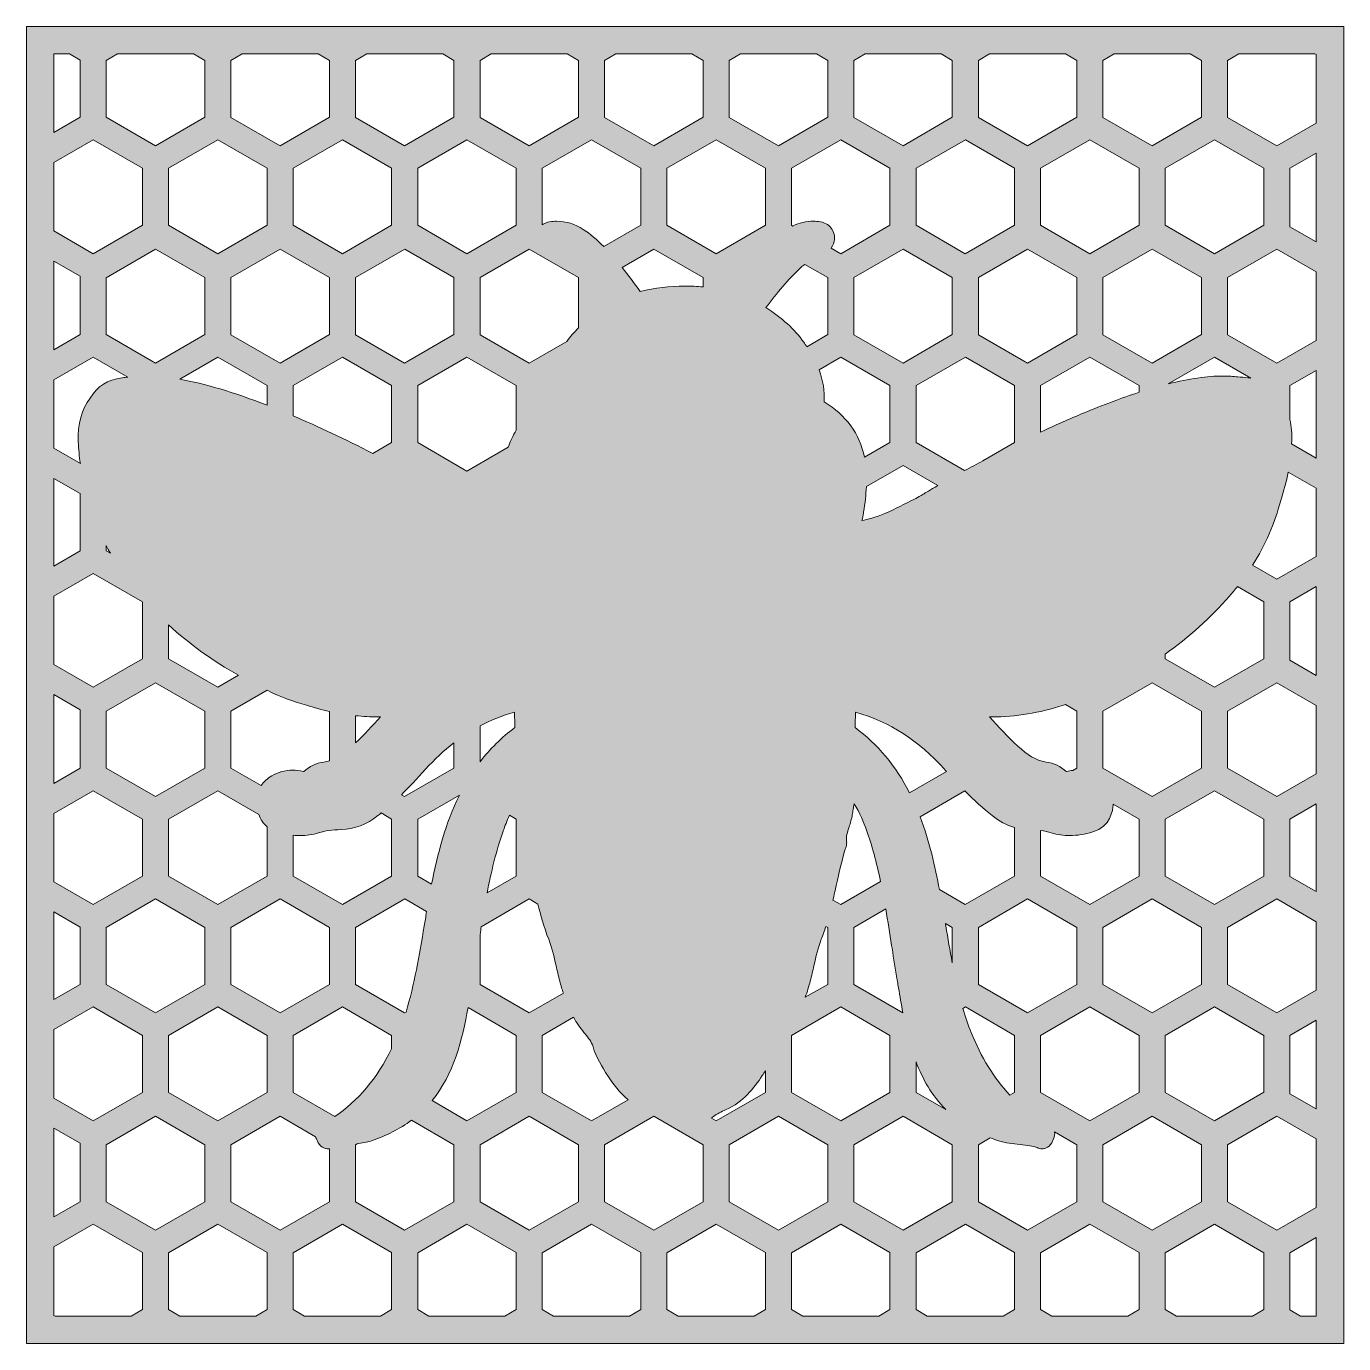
# Model space of a CAD drawing. Extents: x 40 to 2961, y -2960 to -39.
import ezdxf

# ---------------------------------------------------------------- set-up
doc = ezdxf.new("R2010")
doc.units = 0
doc.header["$MEASUREMENT"] = 0
doc.layers.add('Layer 1', color=7, linetype='Continuous')

# ---------------------------------------------------------------- blocks, each defined once
blk = doc.blocks.new('block 3')
at = {"layer": 'Layer 1', "lineweight": 0}
for points in [[(40.1, -39.4), (40.1, -2960), (2960.8, -2960), (2960.8, -39.4), (40.1, -39.4)], [(101.1, -100.4), (135.8, -100.4), (159.5, -114.1), (159.5, -241.1), (101.1, -274.8), (101.1, -100.4)], [(410.9, -100.4), (435.7, -114.8), (435.7, -241.1), (326.5, -304.2), (217.3, -241.1), (217.3, -114.9), (242.3, -100.4), (410.9, -100.4)], [(687.1, -100.4), (712, -114.8), (712, -241.1), (602.7, -304.2), (493.6, -241.2), (493.6, -114.8), (518.5, -100.4), (687.1, -100.4)], [(963.3, -100.4), (988.2, -114.8), (988.2, -241.1), (878.9, -304.2), (769.8, -241.2), (769.8, -114.8), (794.7, -100.4), (963.3, -100.4)], [(1239.5, -100.4), (1264.4, -114.8), (1264.4, -241.1), (1155.1, -304.2), (1046, -241.2), (1046, -114.8), (1070.9, -100.4), (1239.5, -100.4)], [(1515.7, -100.4), (1540.6, -114.8), (1540.6, -241.1), (1431.4, -304.2), (1322.3, -241.2), (1322.3, -114.8), (1347.2, -100.4), (1515.7, -100.4)], [(1791.9, -100.4), (1816.8, -114.8), (1816.8, -241.1), (1707.6, -304.2), (1598.5, -241.2), (1598.5, -114.8), (1623.4, -100.4), (1791.9, -100.4)], [(2068.1, -100.4), (2093, -114.8), (2093, -241.1), (1983.8, -304.2), (1874.7, -241.2), (1874.7, -114.8), (1899.6, -100.4), (2068.1, -100.4)], [(2344.3, -100.4), (2369.2, -114.8), (2369.2, -241.1), (2260, -304.2), (2150.9, -241.2), (2150.9, -114.8), (2175.8, -100.4), (2344.3, -100.4)], [(2620.5, -100.4), (2645.4, -114.8), (2645.4, -241.1), (2536.2, -304.2), (2427.1, -241.2), (2427.1, -114.8), (2452, -100.4), (2620.5, -100.4)], [(2896.8, -100.4), (2899.7, -102.1), (2899.7, -253.8), (2812.5, -304.2), (2703.3, -241.2), (2703.3, -114.8), (2728.2, -100.4), (2896.8, -100.4)], [(101.1, -341.5), (188.4, -291.1), (297.6, -354.1), (297.6, -480.5), (188.4, -543.5), (101.1, -493.1), (101.1, -341.5)], [(573.8, -480.5), (464.6, -543.5), (355.4, -480.5), (355.4, -354.2), (464.7, -291.1), (573.8, -354.1), (573.8, -480.5)], [(850, -480.5), (740.8, -543.5), (631.7, -480.5), (631.7, -354.2), (740.9, -291.1), (850, -354.1), (850, -480.5)], [(1126.2, -480.5), (1017, -543.5), (907.9, -480.5), (907.9, -354.2), (1017.1, -291.1), (1126.2, -354.1), (1126.2, -480.5)], [(1678.6, -480.5), (1569.5, -543.5), (1460.3, -480.5), (1460.3, -354.2), (1569.5, -291.1), (1678.6, -354.1), (1678.6, -480.5)], [(2231.1, -480.5), (2121.9, -543.5), (2012.7, -480.5), (2012.7, -354.2), (2122, -291.1), (2231.1, -354.1), (2231.1, -480.5)], [(2507.3, -480.5), (2398.1, -543.5), (2288.9, -480.5), (2288.9, -354.2), (2398.2, -291.1), (2507.3, -354.1), (2507.3, -480.5)], [(2565.1, -480.5), (2565.1, -354.2), (2674.4, -291.1), (2783.6, -354.2), (2783.6, -480.4), (2674.3, -543.5), (2565.1, -480.5)], [(2899.7, -517.3), (2841.4, -483.6), (2841.4, -354.2), (2899.7, -320.5), (2899.7, -517.3)], [(326.5, -785.9), (217.3, -722.9), (217.3, -596.7), (326.6, -533.6), (435.7, -596.6), (435.7, -722.9), (326.5, -785.9)], [(712, -722.9), (602.7, -785.9), (493.6, -723), (493.6, -596.6), (602.8, -533.6), (712, -596.6), (712, -722.9)], [(988.2, -722.9), (878.9, -785.9), (769.8, -723), (769.8, -596.6), (879, -533.6), (988.2, -596.6), (988.2, -722.9)], [(2093, -722.9), (1983.8, -785.9), (1874.7, -723), (1874.7, -596.6), (1983.8, -533.6), (2093, -596.6), (2093, -722.9)], [(2369.2, -722.9), (2260, -785.9), (2150.9, -723), (2150.9, -596.6), (2260.1, -533.6), (2369.2, -596.6), (2369.2, -722.9)], [(2645.4, -722.9), (2536.2, -785.9), (2427.1, -723), (2427.1, -596.6), (2536.3, -533.6), (2645.4, -596.6), (2645.4, -722.9)], [(2899.7, -735.6), (2812.5, -786), (2703.3, -723), (2703.3, -596.6), (2812.5, -533.6), (2899.7, -583.9), (2899.7, -735.6)], [(101.1, -559.8), (159.5, -593.5), (159.5, -722.9), (101.1, -756.6), (101.1, -559.8)], [(101.1, -1041.6), (159.5, -1075.3), (159.5, -1202.3), (101.1, -1236), (101.1, -1041.6)], [(101.1, -1302.7), (188.4, -1252.3), (297.6, -1315.3), (297.6, -1441.7), (188.4, -1504.7), (101.1, -1454.3), (101.1, -1302.7)], [(2899.7, -1478.5), (2841.4, -1444.7), (2841.4, -1315.4), (2899.7, -1281.7), (2899.7, -1478.5)], [(326.5, -1747.1), (217.3, -1684.1), (217.3, -1557.9), (326.6, -1494.8), (435.7, -1557.8), (435.7, -1684.1), (326.5, -1747.1)], [(2427.1, -1684.1), (2427.1, -1557.8), (2536.3, -1494.8), (2645.4, -1557.8), (2645.4, -1684.1), (2536.2, -1747.1), (2427.1, -1684.1)], [(2899.7, -1696.8), (2812.5, -1747.2), (2703.3, -1684.1), (2703.3, -1557.8), (2812.5, -1494.8), (2899.7, -1545.1), (2899.7, -1696.8)], [(101.1, -1521), (159.5, -1554.7), (159.5, -1684.1), (101.1, -1717.8), (101.1, -1521)], [(101.1, -1784.5), (188.4, -1734.1), (297.6, -1797.1), (297.6, -1923.5), (188.4, -1986.5), (101.1, -1936.1), (101.1, -1784.5)], [(2674.4, -1734.1), (2783.6, -1797.2), (2783.6, -1923.4), (2674.3, -1986.5), (2565.1, -1923.5), (2565.1, -1797.2), (2674.4, -1734.1)], [(2899.7, -1957.8), (2841.4, -1924.1), (2841.4, -1797.2), (2899.7, -1763.5), (2899.7, -1957.8)], [(326.5, -2226.5), (217.3, -2163.5), (217.3, -2037.2), (326.6, -1974.1), (435.7, -2037.2), (435.7, -2163.5), (326.5, -2226.5)], [(493.6, -2037.2), (602.8, -1974.1), (712, -2037.2), (712, -2163.5), (602.7, -2226.5), (493.6, -2163.5), (493.6, -2037.2)], [(2150.9, -2163.5), (2150.9, -2037.2), (2260.1, -1974.1), (2369.2, -2037.2), (2369.2, -2163.5), (2260, -2226.5), (2150.9, -2163.5)], [(2427.1, -2163.5), (2427.1, -2037.2), (2536.3, -1974.1), (2645.4, -2037.2), (2645.4, -2163.5), (2536.2, -2226.5), (2427.1, -2163.5)], [(2899.7, -2176.2), (2812.5, -2226.6), (2703.3, -2163.5), (2703.3, -2037.2), (2812.5, -1974.1), (2899.7, -2024.5), (2899.7, -2176.2)], [(101.1, -2002.8), (159.5, -2036.5), (159.5, -2163.5), (101.1, -2197.2), (101.1, -2002.8)], [(101.1, -2263.8), (188.4, -2213.5), (297.6, -2276.5), (297.6, -2402.9), (188.4, -2465.9), (101.1, -2415.5), (101.1, -2263.8)], [(355.4, -2276.6), (464.7, -2213.5), (573.8, -2276.5), (573.8, -2402.9), (464.6, -2465.9), (355.4, -2402.9), (355.4, -2276.6)], [(1736.5, -2276.6), (1845.7, -2213.5), (1954.8, -2276.5), (1954.8, -2402.9), (1845.7, -2465.9), (1736.5, -2402.9), (1736.5, -2276.6)], [(2288.9, -2276.6), (2398.2, -2213.5), (2507.3, -2276.5), (2507.3, -2402.9), (2398.1, -2465.9), (2288.9, -2402.9), (2288.9, -2276.6)], [(2674.4, -2213.5), (2783.6, -2276.6), (2783.6, -2402.8), (2674.3, -2465.9), (2565.1, -2402.9), (2565.1, -2276.6), (2674.4, -2213.5)], [(2899.7, -2439.6), (2841.4, -2405.9), (2841.4, -2276.6), (2899.7, -2242.9), (2899.7, -2439.6)], [(101.1, -2482.2), (159.5, -2515.9), (159.5, -2645.3), (101.1, -2679), (101.1, -2482.2)], [(217.3, -2519), (326.6, -2455.9), (435.7, -2519), (435.7, -2645.3), (326.5, -2708.3), (217.3, -2645.3), (217.3, -2519)], [(1046, -2519), (1155.2, -2455.9), (1264.4, -2519), (1264.4, -2645.3), (1155.1, -2708.3), (1046, -2645.3), (1046, -2519)], [(1322.3, -2519), (1431.4, -2455.9), (1540.6, -2519), (1540.6, -2645.3), (1431.4, -2708.3), (1322.3, -2645.3), (1322.3, -2519)], [(1598.5, -2519), (1707.6, -2455.9), (1816.8, -2519), (1816.8, -2645.3), (1707.6, -2708.3), (1598.5, -2645.3), (1598.5, -2519)], [(1874.7, -2519), (1983.8, -2455.9), (2093, -2519), (2093, -2645.3), (1983.8, -2708.3), (1874.7, -2645.3), (1874.7, -2519)], [(2427.1, -2519), (2536.3, -2455.9), (2645.4, -2519), (2645.4, -2645.3), (2536.2, -2708.3), (2427.1, -2645.3), (2427.1, -2519)], [(2899.7, -2658), (2812.5, -2708.4), (2703.3, -2645.3), (2703.3, -2519), (2812.5, -2455.9), (2899.7, -2506.3), (2899.7, -2658)], [(104.1, -2899), (101.1, -2897.3), (101.1, -2745.6), (188.4, -2695.3), (297.6, -2758.3), (297.6, -2884.6), (272.7, -2899), (104.1, -2899)], [(380.3, -2899), (355.4, -2884.6), (355.4, -2758.4), (464.7, -2695.3), (573.8, -2758.3), (573.8, -2884.6), (548.9, -2899), (380.3, -2899)], [(656.6, -2899), (631.7, -2884.6), (631.7, -2758.4), (740.9, -2695.3), (850, -2758.3), (850, -2884.6), (825.1, -2899), (656.6, -2899)], [(932.8, -2899), (907.9, -2884.6), (907.9, -2758.4), (1017.1, -2695.3), (1126.2, -2758.3), (1126.2, -2884.6), (1101.3, -2899), (932.8, -2899)], [(1209, -2899), (1184.1, -2884.6), (1184.1, -2758.4), (1293.3, -2695.3), (1402.4, -2758.3), (1402.4, -2884.6), (1377.5, -2899), (1209, -2899)], [(1485.2, -2899), (1460.3, -2884.6), (1460.3, -2758.4), (1569.5, -2695.3), (1678.6, -2758.3), (1678.6, -2884.6), (1653.7, -2899), (1485.2, -2899)], [(1761.4, -2899), (1736.5, -2884.6), (1736.5, -2758.4), (1845.7, -2695.3), (1954.8, -2758.3), (1954.8, -2884.6), (1930, -2899), (1761.4, -2899)], [(2037.6, -2899), (2012.7, -2884.6), (2012.7, -2758.4), (2122, -2695.3), (2231.1, -2758.3), (2231.1, -2884.6), (2206.2, -2899), (2037.6, -2899)], [(2313.8, -2899), (2288.9, -2884.6), (2288.9, -2758.4), (2398.2, -2695.3), (2507.3, -2758.3), (2507.3, -2884.6), (2482.4, -2899), (2313.8, -2899)], [(2590, -2899), (2565.1, -2884.6), (2565.1, -2758.4), (2674.4, -2695.3), (2783.6, -2758.4), (2783.6, -2884.6), (2758.6, -2899), (2590, -2899)], [(2899.7, -2899), (2865.1, -2899), (2841.4, -2885.3), (2841.4, -2758.4), (2899.7, -2724.7), (2899.7, -2899)]]:
    blk.add_lwpolyline(points, dxfattribs=at)
for points, knots in [([(1402.4, -480.5), (1402.4, -480.5), (1320.4, -527.8), (1320.4, -527.8), (1304.7, -511.8), (1290.2, -499.7), (1274.9, -489.6), (1256.6, -477.6), (1236.7, -471.5), (1215.8, -471.5), (1213.4, -471.5), (1210.8, -471.6), (1208.3, -471.8), (1202.8, -472.2), (1197, -472.9), (1190.9, -475.5), (1188.4, -476.5), (1186.2, -477.7), (1184.1, -479.2), (1184.1, -479.2), (1184.1, -354.2), (1184.1, -354.2), (1184.1, -354.2), (1293.3, -291.1), (1293.3, -291.1), (1293.3, -291.1), (1402.4, -354.1), (1402.4, -354.1), (1402.4, -354.1), (1402.4, -480.5), (1402.4, -480.5)], [0, 0, 0, 0, 1, 1, 1, 2, 2, 2, 3, 3, 3, 4, 4, 4, 5, 5, 5, 6, 6, 6, 7, 7, 7, 8, 8, 8, 9, 9, 9, 10, 10, 10, 10]), ([(1954.8, -480.5), (1954.8, -480.5), (1845.7, -543.5), (1845.7, -543.5), (1845.7, -543.5), (1824.7, -531.4), (1824.7, -531.4), (1834.3, -517.7), (1833.1, -505.1), (1829.9, -496.5), (1826.4, -486.7), (1819.5, -479.5), (1810, -475.5), (1803.9, -472.9), (1798, -472.2), (1792.6, -471.8), (1790, -471.6), (1787.5, -471.5), (1785.1, -471.5), (1769.1, -471.5), (1753.8, -475.1), (1739.3, -482.1), (1739.3, -482.1), (1736.5, -480.5), (1736.5, -480.5), (1736.5, -480.5), (1736.5, -354.2), (1736.5, -354.2), (1736.5, -354.2), (1845.7, -291.1), (1845.7, -291.1), (1845.7, -291.1), (1954.8, -354.1), (1954.8, -354.1), (1954.8, -354.1), (1954.8, -480.5), (1954.8, -480.5)], [0, 0, 0, 0, 1, 1, 1, 2, 2, 2, 3, 3, 3, 4, 4, 4, 5, 5, 5, 6, 6, 6, 7, 7, 7, 8, 8, 8, 9, 9, 9, 10, 10, 10, 11, 11, 11, 12, 12, 12, 12]), ([(1264.4, -707.6), (1254.7, -717.2), (1246, -727.4), (1238.4, -737.9), (1238.4, -737.9), (1155.1, -785.9), (1155.1, -785.9), (1155.1, -785.9), (1046, -723), (1046, -723), (1046, -723), (1046, -596.6), (1046, -596.6), (1046, -596.6), (1155.2, -533.6), (1155.2, -533.6), (1155.2, -533.6), (1264.4, -596.6), (1264.4, -596.6), (1264.4, -596.6), (1264.4, -707.6), (1264.4, -707.6)], [0, 0, 0, 0, 1, 1, 1, 2, 2, 2, 3, 3, 3, 4, 4, 4, 5, 5, 5, 6, 6, 6, 7, 7, 7, 7]), ([(1540.6, -617.1), (1527.4, -615.8), (1514.1, -615.1), (1500.8, -615.1), (1500.8, -615.1), (1500.1, -615.1), (1500.1, -615.1), (1466.8, -615.1), (1433.6, -619.3), (1401.1, -627.6), (1388.5, -609.1), (1375.2, -591.2), (1361.3, -574.1), (1361.3, -574.1), (1431.4, -533.6), (1431.4, -533.6), (1431.4, -533.6), (1540.6, -596.6), (1540.6, -596.6), (1540.6, -596.6), (1540.6, -617.1), (1540.6, -617.1)], [0, 0, 0, 0, 1, 1, 1, 2, 2, 2, 3, 3, 3, 4, 4, 4, 5, 5, 5, 6, 6, 6, 7, 7, 7, 7]), ([(1757.1, -574), (1760.1, -571.1), (1763, -568.9), (1765.9, -567.2), (1765.9, -567.2), (1816.8, -596.6), (1816.8, -596.6), (1816.8, -596.6), (1816.8, -722.9), (1816.8, -722.9), (1816.8, -722.9), (1770.6, -749.6), (1770.6, -749.6), (1768.4, -746.2), (1766, -742.8), (1763.6, -739.4), (1743.1, -710.8), (1715.6, -685.6), (1679.6, -662.8), (1679.7, -662.7), (1679.7, -662.6), (1679.8, -662.6), (1704.9, -630.6), (1728.6, -600.4), (1757.1, -574)], [0, 0, 0, 0, 1, 1, 1, 2, 2, 2, 3, 3, 3, 4, 4, 4, 5, 5, 5, 6, 6, 6, 7, 7, 7, 8, 8, 8, 8]), ([(101.1, -823.3), (101.1, -823.3), (188.4, -772.9), (188.4, -772.9), (188.4, -772.9), (265.3, -817.3), (265.3, -817.3), (261.2, -817.6), (257, -818.1), (252.7, -818.6), (220, -822.5), (197.4, -836.9), (181.8, -863.7), (162.5, -888.2), (153.6, -920.9), (155.3, -960.8), (156, -976.7), (157.5, -992.8), (159.9, -1008.9), (159.9, -1008.9), (101.1, -974.9), (101.1, -974.9), (101.1, -974.9), (101.1, -823.3), (101.1, -823.3)], [0, 0, 0, 0, 1, 1, 1, 2, 2, 2, 3, 3, 3, 4, 4, 4, 5, 5, 5, 6, 6, 6, 7, 7, 7, 8, 8, 8, 8]), ([(573.8, -835.9), (573.8, -835.9), (573.8, -879.5), (573.8, -879.5), (499.4, -850.6), (434.6, -831.2), (380.2, -821.7), (380.2, -821.7), (464.7, -772.9), (464.7, -772.9), (464.7, -772.9), (573.8, -835.9), (573.8, -835.9)], [0, 0, 0, 0, 1, 1, 1, 2, 2, 2, 3, 3, 3, 4, 4, 4, 4]), ([(850, -835.9), (850, -835.9), (850, -962.3), (850, -962.3), (850, -962.3), (808.3, -986.3), (808.3, -986.3), (747, -954.9), (687.7, -926.9), (631.7, -903.1), (631.7, -903.1), (631.7, -836), (631.7, -836), (631.7, -836), (740.9, -772.9), (740.9, -772.9), (740.9, -772.9), (850, -835.9), (850, -835.9)], [0, 0, 0, 0, 1, 1, 1, 2, 2, 2, 3, 3, 3, 4, 4, 4, 5, 5, 5, 6, 6, 6, 6]), ([(1126.2, -835.9), (1126.2, -835.9), (1126.2, -935), (1126.2, -935), (1119, -946.7), (1113.1, -959.2), (1108.6, -972.4), (1108.6, -972.4), (1017, -1025.3), (1017, -1025.3), (1017, -1025.3), (907.9, -962.3), (907.9, -962.3), (907.9, -962.3), (907.9, -836), (907.9, -836), (907.9, -836), (1017.1, -772.9), (1017.1, -772.9), (1017.1, -772.9), (1126.2, -835.9), (1126.2, -835.9)], [0, 0, 0, 0, 1, 1, 1, 2, 2, 2, 3, 3, 3, 4, 4, 4, 5, 5, 5, 6, 6, 6, 7, 7, 7, 7]), ([(1954.8, -962.3), (1954.8, -962.3), (1898.4, -994.9), (1898.4, -994.9), (1887.6, -942.6), (1857.7, -901.4), (1809, -871.9), (1810.4, -848), (1806.7, -824.5), (1797.6, -800.7), (1797.6, -800.7), (1845.7, -772.9), (1845.7, -772.9), (1845.7, -772.9), (1954.8, -835.9), (1954.8, -835.9), (1954.8, -835.9), (1954.8, -962.3), (1954.8, -962.3)], [0, 0, 0, 0, 1, 1, 1, 2, 2, 2, 3, 3, 3, 4, 4, 4, 5, 5, 5, 6, 6, 6, 6]), ([(2231.1, -835.9), (2231.1, -835.9), (2231.1, -962.3), (2231.1, -962.3), (2231.1, -962.3), (2161, -1002.7), (2161, -1002.7), (2147.4, -1009.9), (2133.9, -1017.1), (2120.4, -1024.5), (2120.4, -1024.5), (2012.7, -962.3), (2012.7, -962.3), (2012.7, -962.3), (2012.7, -836), (2012.7, -836), (2012.7, -836), (2122, -772.9), (2122, -772.9), (2122, -772.9), (2231.1, -835.9), (2231.1, -835.9)], [0, 0, 0, 0, 1, 1, 1, 2, 2, 2, 3, 3, 3, 4, 4, 4, 5, 5, 5, 6, 6, 6, 7, 7, 7, 7]), ([(2507.3, -835.9), (2507.3, -835.9), (2507.3, -850.8), (2507.3, -850.8), (2469.3, -863.1), (2427.6, -878.7), (2383.3, -897.2), (2352.9, -909.8), (2321.3, -923.9), (2288.9, -939), (2288.9, -939), (2288.9, -836), (2288.9, -836), (2288.9, -836), (2398.2, -772.9), (2398.2, -772.9), (2398.2, -772.9), (2507.3, -835.9), (2507.3, -835.9)], [0, 0, 0, 0, 1, 1, 1, 2, 2, 2, 3, 3, 3, 4, 4, 4, 5, 5, 5, 6, 6, 6, 6]), ([(2748.2, -818.6), (2740.5, -817.7), (2733.4, -817), (2726.4, -816.7), (2716, -815.4), (2704.9, -814.7), (2693.2, -814.7), (2658.9, -814.7), (2618.2, -820.6), (2571.8, -832.2), (2571.8, -832.2), (2674.4, -772.9), (2674.4, -772.9), (2674.4, -772.9), (2755.3, -819.6), (2755.3, -819.6), (2753, -819.2), (2750.6, -818.9), (2748.2, -818.6)], [0, 0, 0, 0, 1, 1, 1, 2, 2, 2, 3, 3, 3, 4, 4, 4, 5, 5, 5, 6, 6, 6, 6]), ([(2899.7, -996.7), (2899.7, -996.7), (2845.4, -965.3), (2845.4, -965.3), (2845.5, -963.8), (2845.5, -962.3), (2845.6, -960.8), (2846.4, -942.8), (2844.9, -926), (2841.4, -911), (2841.4, -911), (2841.4, -836), (2841.4, -836), (2841.4, -836), (2899.7, -802.3), (2899.7, -802.3), (2899.7, -802.3), (2899.7, -996.7), (2899.7, -996.7)], [0, 0, 0, 0, 1, 1, 1, 2, 2, 2, 3, 3, 3, 4, 4, 4, 5, 5, 5, 6, 6, 6, 6]), ([(2028.4, -1076.7), (2022.5, -1080.3), (2016.8, -1083.5), (2012.4, -1086), (2012.4, -1086), (2009, -1087.7), (2009, -1087.7), (1987.7, -1098.4), (1965.7, -1109.5), (1943.8, -1119.6), (1922.3, -1128.2), (1905.4, -1132.8), (1892.8, -1135.3), (1893.9, -1129.7), (1895, -1124.1), (1896, -1118.6), (1896.2, -1117.8), (1896.3, -1117.1), (1896.4, -1116.4), (1899.7, -1096.7), (1901.7, -1078.1), (1902.5, -1059.9), (1902.5, -1059.9), (1983.8, -1013), (1983.8, -1013), (1983.8, -1013), (2061.1, -1057.6), (2061.1, -1057.6), (2044.1, -1067.4), (2032.7, -1074.1), (2028.4, -1076.7)], [0, 0, 0, 0, 1, 1, 1, 2, 2, 2, 3, 3, 3, 4, 4, 4, 5, 5, 5, 6, 6, 6, 7, 7, 7, 8, 8, 8, 9, 9, 9, 10, 10, 10, 10]), ([(2899.7, -1215), (2899.7, -1215), (2812.5, -1265.4), (2812.5, -1265.4), (2812.5, -1265.4), (2758.7, -1234.3), (2758.7, -1234.3), (2787.1, -1189.4), (2808.1, -1141.3), (2821.2, -1090.9), (2828.2, -1070), (2833.7, -1048.8), (2837.8, -1027.6), (2837.8, -1027.6), (2899.7, -1063.3), (2899.7, -1063.3), (2899.7, -1063.3), (2899.7, -1215), (2899.7, -1215)], [0, 0, 0, 0, 1, 1, 1, 2, 2, 2, 3, 3, 3, 4, 4, 4, 5, 5, 5, 6, 6, 6, 6]), ([(226.4, -1207.5), (226.4, -1207.5), (217.3, -1202.3), (217.3, -1202.3), (217.3, -1202.3), (217.3, -1190.3), (217.3, -1190.3), (220.2, -1196.1), (223.2, -1201.8), (226.4, -1207.5)], [0, 0, 0, 0, 1, 1, 1, 2, 2, 2, 3, 3, 3, 3]), ([(2565.1, -1431.2), (2617.7, -1394.2), (2665.6, -1350.9), (2707.8, -1302.4), (2713.7, -1295.6), (2719.5, -1288.6), (2725.1, -1281.6), (2725.1, -1281.6), (2783.6, -1315.4), (2783.6, -1315.4), (2783.6, -1315.4), (2783.6, -1441.6), (2783.6, -1441.6), (2783.6, -1441.6), (2674.3, -1504.7), (2674.3, -1504.7), (2674.3, -1504.7), (2565.1, -1441.7), (2565.1, -1441.7), (2565.1, -1441.7), (2565.1, -1431.2), (2565.1, -1431.2)], [0, 0, 0, 0, 1, 1, 1, 2, 2, 2, 3, 3, 3, 4, 4, 4, 5, 5, 5, 6, 6, 6, 7, 7, 7, 7]), ([(355.4, -1366.5), (402.2, -1409.4), (454.2, -1446.8), (510.7, -1478.1), (510.7, -1478.1), (464.6, -1504.7), (464.6, -1504.7), (464.6, -1504.7), (355.4, -1441.7), (355.4, -1441.7), (355.4, -1441.7), (355.4, -1366.5), (355.4, -1366.5)], [0, 0, 0, 0, 1, 1, 1, 2, 2, 2, 3, 3, 3, 4, 4, 4, 4]), ([(661.4, -1544.4), (661.4, -1544.4), (661.5, -1544.4), (661.5, -1544.4), (678.2, -1549.9), (695.1, -1554.6), (712, -1558.3), (712, -1558.3), (712, -1667.8), (712, -1667.8), (708, -1669.1), (704, -1670), (699.9, -1670.6), (682.4, -1673.1), (667, -1680.4), (655.2, -1691.6), (655, -1691.5), (654.7, -1691.5), (654.3, -1691.4), (646.1, -1689.6), (638, -1688.7), (630.3, -1688.7), (613.7, -1688.7), (598.2, -1692.8), (584.3, -1700.9), (574.2, -1706.8), (566.2, -1714.2), (560.6, -1722.8), (560.6, -1722.8), (493.6, -1684.1), (493.6, -1684.1), (493.6, -1684.1), (493.6, -1557.8), (493.6, -1557.8), (493.6, -1557.8), (573.7, -1511.5), (573.7, -1511.5), (605.1, -1526.6), (634.5, -1537.6), (661.4, -1544.4)], [0, 0, 0, 0, 1, 1, 1, 2, 2, 2, 3, 3, 3, 4, 4, 4, 5, 5, 5, 6, 6, 6, 7, 7, 7, 8, 8, 8, 9, 9, 9, 10, 10, 10, 11, 11, 11, 12, 12, 12, 13, 13, 13, 13]), ([(2175.7, -1570.4), (2177.5, -1570.4), (2179.4, -1570.5), (2181.3, -1570.5), (2233.6, -1570.5), (2286.8, -1561.7), (2339.4, -1544.4), (2339.4, -1544.4), (2339.4, -1544.4), (2339.5, -1544.4), (2341, -1544), (2342.5, -1543.6), (2344, -1543.2), (2344, -1543.2), (2369.2, -1557.8), (2369.2, -1557.8), (2369.2, -1557.8), (2369.2, -1684.1), (2369.2, -1684.1), (2369.2, -1684.1), (2360.3, -1689.2), (2360.3, -1689.2), (2355.8, -1689.6), (2351.2, -1690.4), (2346.6, -1691.4), (2346.3, -1691.5), (2345.9, -1691.5), (2345.7, -1691.6), (2333.9, -1680.3), (2318.5, -1673.1), (2301, -1670.6), (2277.7, -1667.2), (2259.2, -1654.1), (2238.7, -1635.4), (2216.6, -1615.3), (2195.8, -1592.6), (2175.7, -1570.4)], [0, 0, 0, 0, 1, 1, 1, 2, 2, 2, 3, 3, 3, 4, 4, 4, 5, 5, 5, 6, 6, 6, 7, 7, 7, 8, 8, 8, 9, 9, 9, 10, 10, 10, 11, 11, 11, 12, 12, 12, 12]), ([(769.8, -1628.3), (769.8, -1628.3), (769.8, -1567.8), (769.8, -1567.8), (786.5, -1569.6), (803.1, -1570.4), (819.6, -1570.4), (821.5, -1570.4), (823.4, -1570.4), (825.2, -1570.4), (807.4, -1590), (789.1, -1610), (769.8, -1628.3)], [0, 0, 0, 0, 1, 1, 1, 2, 2, 2, 3, 3, 3, 4, 4, 4, 4]), ([(1046, -1670), (1046, -1670), (1046, -1590.3), (1046, -1590.3), (1070.2, -1577.6), (1095.7, -1567.4), (1122.1, -1559.9), (1122.9, -1571.2), (1123.1, -1582.5), (1123.3, -1594.2), (1093.8, -1616.1), (1068.3, -1641.1), (1046, -1670)], [0, 0, 0, 0, 1, 1, 1, 2, 2, 2, 3, 3, 3, 4, 4, 4, 4]), ([(1877.6, -1594.2), (1877.8, -1582.5), (1878, -1571.2), (1878.8, -1559.9), (1953.8, -1581.1), (2018.2, -1622.6), (2075.7, -1686.6), (2077.2, -1688.3), (2078.6, -1689.9), (2080.1, -1691.5), (2080.1, -1691.5), (1998.2, -1738.8), (1998.2, -1738.8), (1967.8, -1679.3), (1928.1, -1631.8), (1877.6, -1594.2)], [0, 0, 0, 0, 1, 1, 1, 2, 2, 2, 3, 3, 3, 4, 4, 4, 5, 5, 5, 5]), ([(925.2, -1686.6), (945.1, -1664.5), (966.2, -1644.8), (988.2, -1627.7), (988.2, -1627.7), (988.2, -1684.1), (988.2, -1684.1), (988.2, -1684.1), (878.9, -1747.1), (878.9, -1747.1), (878.9, -1747.1), (871.6, -1742.9), (871.6, -1742.9), (888.5, -1726.4), (906, -1708), (925.2, -1686.6)], [0, 0, 0, 0, 1, 1, 1, 2, 2, 2, 3, 3, 3, 4, 4, 4, 5, 5, 5, 5]), ([(573.8, -1813.9), (573.8, -1813.9), (573.8, -1923.5), (573.8, -1923.5), (573.8, -1923.5), (464.6, -1986.5), (464.6, -1986.5), (464.6, -1986.5), (355.4, -1923.5), (355.4, -1923.5), (355.4, -1923.5), (355.4, -1797.2), (355.4, -1797.2), (355.4, -1797.2), (464.7, -1734.1), (464.7, -1734.1), (464.7, -1734.1), (555.4, -1786.5), (555.4, -1786.5), (559.2, -1797.8), (565.4, -1807), (573.8, -1813.9)], [0, 0, 0, 0, 1, 1, 1, 2, 2, 2, 3, 3, 3, 4, 4, 4, 5, 5, 5, 6, 6, 6, 7, 7, 7, 7]), ([(1000.2, -1743.9), (969.5, -1805.9), (951.8, -1874.1), (938.7, -1941.2), (938.7, -1941.2), (907.9, -1923.5), (907.9, -1923.5), (907.9, -1923.5), (907.9, -1797.2), (907.9, -1797.2), (907.9, -1797.2), (1000.2, -1743.9), (1000.2, -1743.9)], [0, 0, 0, 0, 1, 1, 1, 2, 2, 2, 3, 3, 3, 4, 4, 4, 4]), ([(2121, -1734.7), (2141.7, -1755.3), (2161.5, -1773.3), (2181.5, -1789.4), (2196.8, -1801.7), (2213.4, -1810.4), (2231.1, -1815.4), (2231.1, -1815.4), (2231.1, -1923.5), (2231.1, -1923.5), (2231.1, -1923.5), (2121.9, -1986.5), (2121.9, -1986.5), (2121.9, -1986.5), (2064.6, -1953.4), (2064.6, -1953.4), (2055.1, -1903.2), (2042.5, -1846.6), (2021.7, -1792), (2021.7, -1792), (2121, -1734.7), (2121, -1734.7)], [0, 0, 0, 0, 1, 1, 1, 2, 2, 2, 3, 3, 3, 4, 4, 4, 5, 5, 5, 6, 6, 6, 7, 7, 7, 7]), ([(1835.9, -1943.9), (1842.5, -1914), (1848.7, -1885.8), (1857.6, -1858), (1858.5, -1855.3), (1858.9, -1852.6), (1858.9, -1849.8), (1858.9, -1848.5), (1858.8, -1847.1), (1858.6, -1845.8), (1857.1, -1836.4), (1860.4, -1826.3), (1864.2, -1814.5), (1867, -1806), (1869.8, -1797.2), (1871.4, -1787.3), (1872, -1783.4), (1872.7, -1779.4), (1873.3, -1775.5), (1874, -1771.4), (1874.7, -1767.2), (1875.3, -1763), (1888.2, -1782.6), (1897, -1804.8), (1903, -1821.8), (1914.8, -1855.2), (1925, -1892.5), (1934.1, -1935.5), (1934.1, -1935.5), (1845.7, -1986.5), (1845.7, -1986.5), (1845.7, -1986.5), (1828.5, -1976.6), (1828.5, -1976.6), (1831.1, -1965.6), (1833.5, -1954.6), (1835.9, -1943.9)], [0, 0, 0, 0, 1, 1, 1, 2, 2, 2, 3, 3, 3, 4, 4, 4, 5, 5, 5, 6, 6, 6, 7, 7, 7, 8, 8, 8, 9, 9, 9, 10, 10, 10, 11, 11, 11, 12, 12, 12, 12]), ([(2288.9, -1822.3), (2297.4, -1823.5), (2305.2, -1825.2), (2312.6, -1827.5), (2325.9, -1831.5), (2339.7, -1833.5), (2353.7, -1833.5), (2370.2, -1833.5), (2387, -1830.8), (2405, -1825.4), (2444.6, -1813.4), (2448.6, -1777.3), (2449.9, -1765.4), (2449.9, -1764.9), (2450, -1764.5), (2450, -1764.1), (2450, -1764.1), (2507.3, -1797.1), (2507.3, -1797.1), (2507.3, -1797.1), (2507.3, -1923.5), (2507.3, -1923.5), (2507.3, -1923.5), (2398.1, -1986.5), (2398.1, -1986.5), (2398.1, -1986.5), (2288.9, -1923.5), (2288.9, -1923.5), (2288.9, -1923.5), (2288.9, -1822.3), (2288.9, -1822.3)], [0, 0, 0, 0, 1, 1, 1, 2, 2, 2, 3, 3, 3, 4, 4, 4, 5, 5, 5, 6, 6, 6, 7, 7, 7, 8, 8, 8, 9, 9, 9, 10, 10, 10, 10]), ([(631.7, -1832.7), (636.9, -1833.2), (642, -1833.5), (647.1, -1833.5), (661.2, -1833.5), (675, -1831.5), (688.2, -1827.5), (702.7, -1823.1), (718.5, -1820.8), (737.8, -1820.2), (767.7, -1819.3), (795.2, -1808.9), (819.4, -1789.4), (821.7, -1787.5), (824.1, -1785.5), (826.5, -1783.5), (826.5, -1783.5), (850, -1797.1), (850, -1797.1), (850, -1797.1), (850, -1923.5), (850, -1923.5), (850, -1923.5), (740.8, -1986.5), (740.8, -1986.5), (740.8, -1986.5), (631.7, -1923.5), (631.7, -1923.5), (631.7, -1923.5), (631.7, -1832.7), (631.7, -1832.7)], [0, 0, 0, 0, 1, 1, 1, 2, 2, 2, 3, 3, 3, 4, 4, 4, 5, 5, 5, 6, 6, 6, 7, 7, 7, 8, 8, 8, 9, 9, 9, 10, 10, 10, 10]), ([(1097.9, -1821.8), (1101.1, -1812.8), (1105.5, -1801), (1111.4, -1788.5), (1111.4, -1788.5), (1126.2, -1797.1), (1126.2, -1797.1), (1126.2, -1797.1), (1126.2, -1923.5), (1126.2, -1923.5), (1126.2, -1923.5), (1061.7, -1960.7), (1061.7, -1960.7), (1070.3, -1916.1), (1081.5, -1868.2), (1097.9, -1821.8)], [0, 0, 0, 0, 1, 1, 1, 2, 2, 2, 3, 3, 3, 4, 4, 4, 5, 5, 5, 5]), ([(769.8, -2037.2), (769.8, -2037.2), (879, -1974.1), (879, -1974.1), (879, -1974.1), (927.6, -2002.2), (927.6, -2002.2), (925.7, -2013.2), (923.9, -2024), (922.2, -2034), (922.2, -2034), (922.2, -2034.2), (922.2, -2034.2), (911.4, -2098.5), (900.3, -2164.4), (881.9, -2224.8), (881.9, -2224.8), (878.9, -2226.5), (878.9, -2226.5), (878.9, -2226.5), (769.8, -2163.5), (769.8, -2163.5), (769.8, -2163.5), (769.8, -2037.2), (769.8, -2037.2)], [0, 0, 0, 0, 1, 1, 1, 2, 2, 2, 3, 3, 3, 4, 4, 4, 5, 5, 5, 6, 6, 6, 7, 7, 7, 8, 8, 8, 8]), ([(1046, -2163.5), (1046, -2163.5), (1046, -2052.8), (1046, -2052.8), (1047, -2046.6), (1047.9, -2040.9), (1048.8, -2035.6), (1048.8, -2035.6), (1155.2, -1974.1), (1155.2, -1974.1), (1155.2, -1974.1), (1174.5, -1985.3), (1174.5, -1985.3), (1180.2, -2009.3), (1187.6, -2036.5), (1198.3, -2063.5), (1205.5, -2081.7), (1209.9, -2101.3), (1214.6, -2122.1), (1217.1, -2133.2), (1219.7, -2144.7), (1222.7, -2156.1), (1225.4, -2165.9), (1228, -2174.7), (1230.7, -2182.9), (1230.7, -2182.9), (1155.1, -2226.5), (1155.1, -2226.5), (1155.1, -2226.5), (1046, -2163.5), (1046, -2163.5)], [0, 0, 0, 0, 1, 1, 1, 2, 2, 2, 3, 3, 3, 4, 4, 4, 5, 5, 5, 6, 6, 6, 7, 7, 7, 8, 8, 8, 9, 9, 9, 10, 10, 10, 10]), ([(1874.7, -2163.5), (1874.7, -2163.5), (1874.7, -2037.2), (1874.7, -2037.2), (1874.7, -2037.2), (1945.6, -1996.2), (1945.6, -1996.2), (1950.3, -2023.4), (1954.5, -2050.5), (1958.6, -2077.1), (1958.6, -2077.1), (1959.6, -2083.3), (1959.6, -2083.3), (1963.2, -2106.5), (1966.9, -2130.4), (1970.9, -2153.9), (1970.9, -2153.9), (1971.5, -2157.3), (1971.5, -2157.3), (1972.2, -2161.9), (1973, -2166.6), (1973.8, -2171.3), (1976.8, -2189.3), (1979.9, -2207.7), (1983.5, -2226.4), (1983.5, -2226.4), (1874.7, -2163.5), (1874.7, -2163.5)], [0, 0, 0, 0, 1, 1, 1, 2, 2, 2, 3, 3, 3, 4, 4, 4, 5, 5, 5, 6, 6, 6, 7, 7, 7, 8, 8, 8, 9, 9, 9, 9]), ([(1778.2, -2156.1), (1781.2, -2144.7), (1783.8, -2133.2), (1786.3, -2122.1), (1791, -2101.3), (1795.4, -2081.7), (1802.6, -2063.5), (1806.1, -2054.5), (1809.5, -2045), (1812.8, -2034.8), (1812.8, -2034.8), (1816.8, -2037.2), (1816.8, -2037.2), (1816.8, -2037.2), (1816.8, -2163.5), (1816.8, -2163.5), (1816.8, -2163.5), (1767.1, -2192.1), (1767.1, -2192.1), (1771.5, -2179.8), (1775.1, -2167.6), (1778.2, -2156.1)], [0, 0, 0, 0, 1, 1, 1, 2, 2, 2, 3, 3, 3, 4, 4, 4, 5, 5, 5, 6, 6, 6, 7, 7, 7, 7]), ([(2093, -2037.2), (2093, -2037.2), (2093, -2115.8), (2093, -2115.8), (2087.8, -2088.5), (2083.2, -2061), (2078.7, -2034), (2078.3, -2032.1), (2078, -2030.2), (2077.7, -2028.3), (2077.7, -2028.3), (2093, -2037.2), (2093, -2037.2)], [0, 0, 0, 0, 1, 1, 1, 2, 2, 2, 3, 3, 3, 4, 4, 4, 4]), ([(631.7, -2402.9), (631.7, -2402.9), (631.7, -2276.6), (631.7, -2276.6), (631.7, -2276.6), (740.9, -2213.5), (740.9, -2213.5), (740.9, -2213.5), (850, -2276.5), (850, -2276.5), (850, -2276.5), (850, -2306.3), (850, -2306.3), (818.2, -2370.8), (774.4, -2422.9), (724.2, -2456.3), (724.2, -2456.3), (631.7, -2402.9), (631.7, -2402.9)], [0, 0, 0, 0, 1, 1, 1, 2, 2, 2, 3, 3, 3, 4, 4, 4, 5, 5, 5, 6, 6, 6, 6]), ([(1019.5, -2214.9), (1019.5, -2214.9), (1126.2, -2276.5), (1126.2, -2276.5), (1126.2, -2276.5), (1126.2, -2402.9), (1126.2, -2402.9), (1126.2, -2402.9), (1017, -2465.9), (1017, -2465.9), (1017, -2465.9), (939.9, -2421.3), (939.9, -2421.3), (987.6, -2362.6), (1006.6, -2285.8), (1019.5, -2214.9)], [0, 0, 0, 0, 1, 1, 1, 2, 2, 2, 3, 3, 3, 4, 4, 4, 5, 5, 5, 5]), ([(2135, -2270.5), (2128.3, -2253.9), (2122.3, -2236.1), (2116.6, -2216.6), (2116.6, -2216.6), (2122, -2213.5), (2122, -2213.5), (2122, -2213.5), (2231.1, -2276.5), (2231.1, -2276.5), (2231.1, -2276.5), (2231.1, -2402.9), (2231.1, -2402.9), (2231.1, -2402.9), (2220.8, -2408.8), (2220.8, -2408.8), (2185.9, -2371.6), (2156.5, -2324.3), (2135, -2270.5)], [0, 0, 0, 0, 1, 1, 1, 2, 2, 2, 3, 3, 3, 4, 4, 4, 5, 5, 5, 6, 6, 6, 6]), ([(1184.1, -2276.6), (1184.1, -2276.6), (1253.5, -2236.5), (1253.5, -2236.5), (1260.2, -2248.7), (1267.7, -2259.7), (1276.1, -2269.9), (1276.1, -2269.9), (1277.9, -2272), (1277.9, -2272), (1286.5, -2282.6), (1293.4, -2290.9), (1296.5, -2301.8), (1303.5, -2325.6), (1316.5, -2346.5), (1329.2, -2365.9), (1341.1, -2384), (1355.3, -2403.2), (1374.2, -2419.1), (1374.2, -2419.1), (1293.3, -2465.9), (1293.3, -2465.9), (1293.3, -2465.9), (1184.1, -2402.9), (1184.1, -2402.9), (1184.1, -2402.9), (1184.1, -2276.6), (1184.1, -2276.6)], [0, 0, 0, 0, 1, 1, 1, 2, 2, 2, 3, 3, 3, 4, 4, 4, 5, 5, 5, 6, 6, 6, 7, 7, 7, 8, 8, 8, 9, 9, 9, 9]), ([(2078.9, -2441), (2078.9, -2441), (2012.7, -2402.9), (2012.7, -2402.9), (2012.7, -2402.9), (2012.7, -2335.4), (2012.7, -2335.4), (2027.1, -2372.9), (2047.6, -2410.1), (2078.9, -2441)], [0, 0, 0, 0, 1, 1, 1, 2, 2, 2, 3, 3, 3, 3]), ([(1563.5, -2456.4), (1571.3, -2450.5), (1580.4, -2446), (1591.8, -2441.1), (1629.6, -2424.4), (1653.4, -2393.7), (1671.7, -2365.8), (1674, -2362.3), (1676.3, -2358.7), (1678.6, -2355.1), (1678.6, -2355.1), (1678.6, -2402.9), (1678.6, -2402.9), (1678.6, -2402.9), (1569.5, -2465.9), (1569.5, -2465.9), (1569.5, -2465.9), (1558.9, -2459.8), (1558.9, -2459.8), (1560.4, -2458.7), (1562, -2457.6), (1563.5, -2456.4)], [0, 0, 0, 0, 1, 1, 1, 2, 2, 2, 3, 3, 3, 4, 4, 4, 5, 5, 5, 6, 6, 6, 7, 7, 7, 7]), ([(493.6, -2519), (493.6, -2519), (602.8, -2455.9), (602.8, -2455.9), (602.8, -2455.9), (681.5, -2501.4), (681.5, -2501.4), (681.9, -2502.9), (682.5, -2504.4), (683.2, -2505.9), (683.2, -2505.9), (687.5, -2514.6), (687.5, -2514.6), (690.3, -2520.3), (695.3, -2524.6), (701.3, -2526.7), (703.8, -2527.5), (706.4, -2527.9), (709, -2527.9), (710, -2527.9), (711, -2527.9), (712, -2527.8), (712, -2527.8), (712, -2645.3), (712, -2645.3), (712, -2645.3), (602.7, -2708.3), (602.7, -2708.3), (602.7, -2708.3), (493.6, -2645.3), (493.6, -2645.3), (493.6, -2645.3), (493.6, -2519), (493.6, -2519)], [0, 0, 0, 0, 1, 1, 1, 2, 2, 2, 3, 3, 3, 4, 4, 4, 5, 5, 5, 6, 6, 6, 7, 7, 7, 8, 8, 8, 9, 9, 9, 10, 10, 10, 11, 11, 11, 11]), ([(769.8, -2519), (769.8, -2519), (773.3, -2516.9), (773.3, -2516.9), (783.6, -2515.6), (795, -2513.8), (805.2, -2510.3), (837.9, -2499.4), (867.8, -2484), (894.2, -2464.7), (894.2, -2464.7), (988.2, -2519), (988.2, -2519), (988.2, -2519), (988.2, -2645.3), (988.2, -2645.3), (988.2, -2645.3), (878.9, -2708.3), (878.9, -2708.3), (878.9, -2708.3), (769.8, -2645.3), (769.8, -2645.3), (769.8, -2645.3), (769.8, -2519), (769.8, -2519)], [0, 0, 0, 0, 1, 1, 1, 2, 2, 2, 3, 3, 3, 4, 4, 4, 5, 5, 5, 6, 6, 6, 7, 7, 7, 8, 8, 8, 8]), ([(2150.9, -2519), (2150.9, -2519), (2177.4, -2503.6), (2177.4, -2503.6), (2183.5, -2506), (2189.6, -2508.3), (2195.7, -2510.3), (2210.5, -2515.3), (2227.1, -2517), (2243.2, -2518.7), (2243.2, -2518.7), (2243.9, -2518.8), (2243.9, -2518.8), (2257.3, -2520.1), (2273.9, -2521.8), (2281.2, -2525.4), (2284.6, -2527.1), (2288.2, -2527.9), (2291.9, -2527.9), (2294.5, -2527.9), (2297.1, -2527.5), (2299.6, -2526.7), (2305.6, -2524.6), (2310.6, -2520.3), (2313.4, -2514.6), (2313.4, -2514.6), (2317.7, -2505.9), (2317.7, -2505.9), (2320.1, -2501.1), (2320.8, -2495.6), (2319.7, -2490.4), (2319.7, -2490.4), (2369.2, -2519), (2369.2, -2519), (2369.2, -2519), (2369.2, -2645.3), (2369.2, -2645.3), (2369.2, -2645.3), (2260, -2708.3), (2260, -2708.3), (2260, -2708.3), (2150.9, -2645.3), (2150.9, -2645.3), (2150.9, -2645.3), (2150.9, -2519), (2150.9, -2519)], [0, 0, 0, 0, 1, 1, 1, 2, 2, 2, 3, 3, 3, 4, 4, 4, 5, 5, 5, 6, 6, 6, 7, 7, 7, 8, 8, 8, 9, 9, 9, 10, 10, 10, 11, 11, 11, 12, 12, 12, 13, 13, 13, 14, 14, 14, 15, 15, 15, 15])]:
    blk.add_open_spline(points, degree=3, knots=knots, dxfattribs=at)
blk = doc.blocks.new('block 2')
at = {"layer": 'Layer 1', "true_color": 0xe9e610}
h = blk.add_hatch(color=2, dxfattribs=at)
h.dxf.hatch_style = 2
h.paths.add_polyline_path([(40.1, -39.4), (40.1, -2960), (2960.8, -2960), (2960.8, -39.4)])
h.paths.add_polyline_path([(2899.7, -2899), (2865.1, -2899), (2841.4, -2885.3), (2841.4, -2758.4), (2899.7, -2724.7)])
h.paths.add_polyline_path([(2590, -2899), (2565.1, -2884.6), (2565.1, -2758.4), (2674.4, -2695.3), (2783.6, -2758.4), (2783.6, -2884.6), (2758.6, -2899)])
h.paths.add_polyline_path([(2313.8, -2899), (2288.9, -2884.6), (2288.9, -2758.4), (2398.2, -2695.3), (2507.3, -2758.3), (2507.3, -2884.6), (2482.4, -2899)])
h.paths.add_polyline_path([(2037.6, -2899), (2012.7, -2884.6), (2012.7, -2758.4), (2122, -2695.3), (2231.1, -2758.3), (2231.1, -2884.6), (2206.2, -2899)])
h.paths.add_polyline_path([(1761.4, -2899), (1736.5, -2884.6), (1736.5, -2758.4), (1845.7, -2695.3), (1954.8, -2758.3), (1954.8, -2884.6), (1930, -2899)])
h.paths.add_polyline_path([(1485.2, -2899), (1460.3, -2884.6), (1460.3, -2758.4), (1569.5, -2695.3), (1678.6, -2758.3), (1678.6, -2884.6), (1653.7, -2899)])
h.paths.add_polyline_path([(1209, -2899), (1184.1, -2884.6), (1184.1, -2758.4), (1293.3, -2695.3), (1402.4, -2758.3), (1402.4, -2884.6), (1377.5, -2899)])
h.paths.add_polyline_path([(932.8, -2899), (907.9, -2884.6), (907.9, -2758.4), (1017.1, -2695.3), (1126.2, -2758.3), (1126.2, -2884.6), (1101.3, -2899)])
h.paths.add_polyline_path([(656.6, -2899), (631.7, -2884.6), (631.7, -2758.4), (740.9, -2695.3), (850, -2758.3), (850, -2884.6), (825.1, -2899)])
h.paths.add_polyline_path([(380.3, -2899), (355.4, -2884.6), (355.4, -2758.4), (464.7, -2695.3), (573.8, -2758.3), (573.8, -2884.6), (548.9, -2899)])
h.paths.add_polyline_path([(104.1, -2899), (101.1, -2897.3), (101.1, -2745.6), (188.4, -2695.3), (297.6, -2758.3), (297.6, -2884.6), (272.7, -2899)])
h.paths.add_polyline_path([(101.1, -100.4), (135.8, -100.4), (159.5, -114.1), (159.5, -241.1), (101.1, -274.8)])
h.paths.add_polyline_path([(410.9, -100.4), (435.7, -114.8), (435.7, -241.1), (326.5, -304.2), (217.3, -241.1), (217.3, -114.9), (242.3, -100.4)])
h.paths.add_polyline_path([(687.1, -100.4), (712, -114.8), (712, -241.1), (602.7, -304.2), (493.6, -241.2), (493.6, -114.8), (518.5, -100.4)])
h.paths.add_polyline_path([(963.3, -100.4), (988.2, -114.8), (988.2, -241.1), (878.9, -304.2), (769.8, -241.2), (769.8, -114.8), (794.7, -100.4)])
h.paths.add_polyline_path([(1239.5, -100.4), (1264.4, -114.8), (1264.4, -241.1), (1155.1, -304.2), (1046, -241.2), (1046, -114.8), (1070.9, -100.4)])
h.paths.add_polyline_path([(1515.7, -100.4), (1540.6, -114.8), (1540.6, -241.1), (1431.4, -304.2), (1322.3, -241.2), (1322.3, -114.8), (1347.2, -100.4)])
h.paths.add_polyline_path([(1791.9, -100.4), (1816.8, -114.8), (1816.8, -241.1), (1707.6, -304.2), (1598.5, -241.2), (1598.5, -114.8), (1623.4, -100.4)])
h.paths.add_polyline_path([(2068.1, -100.4), (2093, -114.8), (2093, -241.1), (1983.8, -304.2), (1874.7, -241.2), (1874.7, -114.8), (1899.6, -100.4)])
h.paths.add_polyline_path([(2344.3, -100.4), (2369.2, -114.8), (2369.2, -241.1), (2260, -304.2), (2150.9, -241.2), (2150.9, -114.8), (2175.8, -100.4)])
h.paths.add_polyline_path([(2620.5, -100.4), (2645.4, -114.8), (2645.4, -241.1), (2536.2, -304.2), (2427.1, -241.2), (2427.1, -114.8), (2452, -100.4)])
h.paths.add_polyline_path([(2896.8, -100.4), (2899.7, -102.1), (2899.7, -253.8), (2812.5, -304.2), (2703.3, -241.2), (2703.3, -114.8), (2728.2, -100.4)])
h.paths.add_polyline_path([(2674.4, -2213.5), (2783.6, -2276.6), (2783.6, -2402.8), (2674.3, -2465.9), (2565.1, -2402.9), (2565.1, -2276.6)])
edge = h.paths.add_edge_path()
edge.add_spline(control_points=[(2078.9, -2441), (2078.9, -2441), (2012.7, -2402.9), (2012.7, -2402.9), (2012.7, -2402.9), (2012.7, -2335.4), (2012.7, -2335.4), (2027.1, -2372.9), (2047.6, -2410.1), (2078.9, -2441)], knot_values=[0, 0, 0, 0, 1, 1, 1, 2, 2, 2, 3, 3, 3, 3], degree=3, periodic=1)
edge = h.paths.add_edge_path()
edge.add_spline(control_points=[(226.4, -1207.5), (226.4, -1207.5), (217.3, -1202.3), (217.3, -1202.3), (217.3, -1202.3), (217.3, -1190.3), (217.3, -1190.3), (220.2, -1196.1), (223.2, -1201.8), (226.4, -1207.5)], knot_values=[0, 0, 0, 0, 1, 1, 1, 2, 2, 2, 3, 3, 3, 3], degree=3, periodic=1)
h.paths.add_polyline_path([(326.5, -785.9), (217.3, -722.9), (217.3, -596.7), (326.6, -533.6), (435.7, -596.6), (435.7, -722.9)])
edge = h.paths.add_edge_path()
edge.add_spline(control_points=[(573.8, -1813.9), (573.8, -1813.9), (573.8, -1923.5), (573.8, -1923.5), (573.8, -1923.5), (464.6, -1986.5), (464.6, -1986.5), (464.6, -1986.5), (355.4, -1923.5), (355.4, -1923.5), (355.4, -1923.5), (355.4, -1797.2), (355.4, -1797.2), (355.4, -1797.2), (464.7, -1734.1), (464.7, -1734.1), (464.7, -1734.1), (555.4, -1786.5), (555.4, -1786.5), (559.2, -1797.8), (565.4, -1807), (573.8, -1813.9)], knot_values=[0, 0, 0, 0, 1, 1, 1, 2, 2, 2, 3, 3, 3, 4, 4, 4, 5, 5, 5, 6, 6, 6, 7, 7, 7, 7], degree=3, periodic=1)
edge = h.paths.add_edge_path()
edge.add_spline(control_points=[(2093, -2037.2), (2093, -2037.2), (2093, -2115.8), (2093, -2115.8), (2087.8, -2088.5), (2083.2, -2061), (2078.7, -2034), (2078.3, -2032.1), (2078, -2030.2), (2077.7, -2028.3), (2077.7, -2028.3), (2093, -2037.2), (2093, -2037.2)], knot_values=[0, 0, 0, 0, 1, 1, 1, 2, 2, 2, 3, 3, 3, 4, 4, 4, 4], degree=3, periodic=1)
edge = h.paths.add_edge_path()
edge.add_spline(control_points=[(1877.6, -1594.2), (1877.8, -1582.5), (1878, -1571.2), (1878.8, -1559.9), (1953.8, -1581.1), (2018.2, -1622.6), (2075.7, -1686.6), (2077.2, -1688.3), (2078.6, -1689.9), (2080.1, -1691.5), (2080.1, -1691.5), (1998.2, -1738.8), (1998.2, -1738.8), (1967.8, -1679.3), (1928.1, -1631.8), (1877.6, -1594.2)], knot_values=[0, 0, 0, 0, 1, 1, 1, 2, 2, 2, 3, 3, 3, 4, 4, 4, 5, 5, 5, 5], degree=3, periodic=1)
edge = h.paths.add_edge_path()
edge.add_spline(control_points=[(1046, -1670), (1046, -1670), (1046, -1590.3), (1046, -1590.3), (1070.2, -1577.6), (1095.7, -1567.4), (1122.1, -1559.9), (1122.9, -1571.2), (1123.1, -1582.5), (1123.3, -1594.2), (1093.8, -1616.1), (1068.3, -1641.1), (1046, -1670)], knot_values=[0, 0, 0, 0, 1, 1, 1, 2, 2, 2, 3, 3, 3, 4, 4, 4, 4], degree=3, periodic=1)
edge = h.paths.add_edge_path()
edge.add_spline(control_points=[(769.8, -1628.3), (769.8, -1628.3), (769.8, -1567.8), (769.8, -1567.8), (786.5, -1569.6), (803.1, -1570.4), (819.6, -1570.4), (821.5, -1570.4), (823.4, -1570.4), (825.2, -1570.4), (807.4, -1590), (789.1, -1610), (769.8, -1628.3)], knot_values=[0, 0, 0, 0, 1, 1, 1, 2, 2, 2, 3, 3, 3, 4, 4, 4, 4], degree=3, periodic=1)
edge = h.paths.add_edge_path()
edge.add_spline(control_points=[(925.2, -1686.6), (945.1, -1664.5), (966.2, -1644.8), (988.2, -1627.7), (988.2, -1627.7), (988.2, -1684.1), (988.2, -1684.1), (988.2, -1684.1), (878.9, -1747.1), (878.9, -1747.1), (878.9, -1747.1), (871.6, -1742.9), (871.6, -1742.9), (888.5, -1726.4), (906, -1708), (925.2, -1686.6)], knot_values=[0, 0, 0, 0, 1, 1, 1, 2, 2, 2, 3, 3, 3, 4, 4, 4, 5, 5, 5, 5], degree=3, periodic=1)
edge = h.paths.add_edge_path()
edge.add_spline(control_points=[(1000.2, -1743.9), (969.5, -1805.9), (951.8, -1874.1), (938.7, -1941.2), (938.7, -1941.2), (907.9, -1923.5), (907.9, -1923.5), (907.9, -1923.5), (907.9, -1797.2), (907.9, -1797.2), (907.9, -1797.2), (1000.2, -1743.9), (1000.2, -1743.9)], knot_values=[0, 0, 0, 0, 1, 1, 1, 2, 2, 2, 3, 3, 3, 4, 4, 4, 4], degree=3, periodic=1)
edge = h.paths.add_edge_path()
edge.add_spline(control_points=[(661.4, -1544.4), (661.4, -1544.4), (661.5, -1544.4), (661.5, -1544.4), (678.2, -1549.9), (695.1, -1554.6), (712, -1558.3), (712, -1558.3), (712, -1667.8), (712, -1667.8), (708, -1669.1), (704, -1670), (699.9, -1670.6), (682.4, -1673.1), (667, -1680.4), (655.2, -1691.6), (655, -1691.5), (654.7, -1691.5), (654.3, -1691.4), (646.1, -1689.6), (638, -1688.7), (630.3, -1688.7), (613.7, -1688.7), (598.2, -1692.8), (584.3, -1700.9), (574.2, -1706.8), (566.2, -1714.2), (560.6, -1722.8), (560.6, -1722.8), (493.6, -1684.1), (493.6, -1684.1), (493.6, -1684.1), (493.6, -1557.8), (493.6, -1557.8), (493.6, -1557.8), (573.7, -1511.5), (573.7, -1511.5), (605.1, -1526.6), (634.5, -1537.6), (661.4, -1544.4)], knot_values=[0, 0, 0, 0, 1, 1, 1, 2, 2, 2, 3, 3, 3, 4, 4, 4, 5, 5, 5, 6, 6, 6, 7, 7, 7, 8, 8, 8, 9, 9, 9, 10, 10, 10, 11, 11, 11, 12, 12, 12, 13, 13, 13, 13], degree=3, periodic=1)
edge = h.paths.add_edge_path()
edge.add_spline(control_points=[(1097.9, -1821.8), (1101.1, -1812.8), (1105.5, -1801), (1111.4, -1788.5), (1111.4, -1788.5), (1126.2, -1797.1), (1126.2, -1797.1), (1126.2, -1797.1), (1126.2, -1923.5), (1126.2, -1923.5), (1126.2, -1923.5), (1061.7, -1960.7), (1061.7, -1960.7), (1070.3, -1916.1), (1081.5, -1868.2), (1097.9, -1821.8)], knot_values=[0, 0, 0, 0, 1, 1, 1, 2, 2, 2, 3, 3, 3, 4, 4, 4, 5, 5, 5, 5], degree=3, periodic=1)
edge = h.paths.add_edge_path()
edge.add_spline(control_points=[(2121, -1734.7), (2141.7, -1755.3), (2161.5, -1773.3), (2181.5, -1789.4), (2196.8, -1801.7), (2213.4, -1810.4), (2231.1, -1815.4), (2231.1, -1815.4), (2231.1, -1923.5), (2231.1, -1923.5), (2231.1, -1923.5), (2121.9, -1986.5), (2121.9, -1986.5), (2121.9, -1986.5), (2064.6, -1953.4), (2064.6, -1953.4), (2055.1, -1903.2), (2042.5, -1846.6), (2021.7, -1792), (2021.7, -1792), (2121, -1734.7), (2121, -1734.7)], knot_values=[0, 0, 0, 0, 1, 1, 1, 2, 2, 2, 3, 3, 3, 4, 4, 4, 5, 5, 5, 6, 6, 6, 7, 7, 7, 7], degree=3, periodic=1)
edge = h.paths.add_edge_path()
edge.add_spline(control_points=[(2175.7, -1570.4), (2177.5, -1570.4), (2179.4, -1570.5), (2181.3, -1570.5), (2233.6, -1570.5), (2286.8, -1561.7), (2339.4, -1544.4), (2339.4, -1544.4), (2339.4, -1544.4), (2339.5, -1544.4), (2341, -1544), (2342.5, -1543.6), (2344, -1543.2), (2344, -1543.2), (2369.2, -1557.8), (2369.2, -1557.8), (2369.2, -1557.8), (2369.2, -1684.1), (2369.2, -1684.1), (2369.2, -1684.1), (2360.3, -1689.2), (2360.3, -1689.2), (2355.8, -1689.6), (2351.2, -1690.4), (2346.6, -1691.4), (2346.3, -1691.5), (2345.9, -1691.5), (2345.7, -1691.6), (2333.9, -1680.3), (2318.5, -1673.1), (2301, -1670.6), (2277.7, -1667.2), (2259.2, -1654.1), (2238.7, -1635.4), (2216.6, -1615.3), (2195.8, -1592.6), (2175.7, -1570.4)], knot_values=[0, 0, 0, 0, 1, 1, 1, 2, 2, 2, 3, 3, 3, 4, 4, 4, 5, 5, 5, 6, 6, 6, 7, 7, 7, 8, 8, 8, 9, 9, 9, 10, 10, 10, 11, 11, 11, 12, 12, 12, 12], degree=3, periodic=1)
edge = h.paths.add_edge_path()
edge.add_spline(control_points=[(631.7, -1832.7), (636.9, -1833.2), (642, -1833.5), (647.1, -1833.5), (661.2, -1833.5), (675, -1831.5), (688.2, -1827.5), (702.7, -1823.1), (718.5, -1820.8), (737.8, -1820.2), (767.7, -1819.3), (795.2, -1808.9), (819.4, -1789.4), (821.7, -1787.5), (824.1, -1785.5), (826.5, -1783.5), (826.5, -1783.5), (850, -1797.1), (850, -1797.1), (850, -1797.1), (850, -1923.5), (850, -1923.5), (850, -1923.5), (740.8, -1986.5), (740.8, -1986.5), (740.8, -1986.5), (631.7, -1923.5), (631.7, -1923.5), (631.7, -1923.5), (631.7, -1832.7), (631.7, -1832.7)], knot_values=[0, 0, 0, 0, 1, 1, 1, 2, 2, 2, 3, 3, 3, 4, 4, 4, 5, 5, 5, 6, 6, 6, 7, 7, 7, 8, 8, 8, 9, 9, 9, 10, 10, 10, 10], degree=3, periodic=1)
edge = h.paths.add_edge_path()
edge.add_spline(control_points=[(769.8, -2037.2), (769.8, -2037.2), (879, -1974.1), (879, -1974.1), (879, -1974.1), (927.6, -2002.2), (927.6, -2002.2), (925.7, -2013.2), (923.9, -2024), (922.2, -2034), (922.2, -2034), (922.2, -2034.2), (922.2, -2034.2), (911.4, -2098.5), (900.3, -2164.4), (881.9, -2224.8), (881.9, -2224.8), (878.9, -2226.5), (878.9, -2226.5), (878.9, -2226.5), (769.8, -2163.5), (769.8, -2163.5), (769.8, -2163.5), (769.8, -2037.2), (769.8, -2037.2)], knot_values=[0, 0, 0, 0, 1, 1, 1, 2, 2, 2, 3, 3, 3, 4, 4, 4, 5, 5, 5, 6, 6, 6, 7, 7, 7, 8, 8, 8, 8], degree=3, periodic=1)
edge = h.paths.add_edge_path()
edge.add_spline(control_points=[(2028.4, -1076.7), (2022.5, -1080.3), (2016.8, -1083.5), (2012.4, -1086), (2012.4, -1086), (2009, -1087.7), (2009, -1087.7), (1987.7, -1098.4), (1965.7, -1109.5), (1943.8, -1119.6), (1922.3, -1128.2), (1905.4, -1132.8), (1892.8, -1135.3), (1893.9, -1129.7), (1895, -1124.1), (1896, -1118.6), (1896.2, -1117.8), (1896.3, -1117.1), (1896.4, -1116.4), (1899.7, -1096.7), (1901.7, -1078.1), (1902.5, -1059.9), (1902.5, -1059.9), (1983.8, -1013), (1983.8, -1013), (1983.8, -1013), (2061.1, -1057.6), (2061.1, -1057.6), (2044.1, -1067.4), (2032.7, -1074.1), (2028.4, -1076.7)], knot_values=[0, 0, 0, 0, 1, 1, 1, 2, 2, 2, 3, 3, 3, 4, 4, 4, 5, 5, 5, 6, 6, 6, 7, 7, 7, 8, 8, 8, 9, 9, 9, 10, 10, 10, 10], degree=3, periodic=1)
edge = h.paths.add_edge_path()
edge.add_spline(control_points=[(1954.8, -962.3), (1954.8, -962.3), (1898.4, -994.9), (1898.4, -994.9), (1887.6, -942.6), (1857.7, -901.4), (1809, -871.9), (1810.4, -848), (1806.7, -824.5), (1797.6, -800.7), (1797.6, -800.7), (1845.7, -772.9), (1845.7, -772.9), (1845.7, -772.9), (1954.8, -835.9), (1954.8, -835.9), (1954.8, -835.9), (1954.8, -962.3), (1954.8, -962.3)], knot_values=[0, 0, 0, 0, 1, 1, 1, 2, 2, 2, 3, 3, 3, 4, 4, 4, 5, 5, 5, 6, 6, 6, 6], degree=3, periodic=1)
h.paths.add_polyline_path([(493.6, -2037.2), (602.8, -1974.1), (712, -2037.2), (712, -2163.5), (602.7, -2226.5), (493.6, -2163.5)])
edge = h.paths.add_edge_path()
edge.add_spline(control_points=[(1835.9, -1943.9), (1842.5, -1914), (1848.7, -1885.8), (1857.6, -1858), (1858.5, -1855.3), (1858.9, -1852.6), (1858.9, -1849.8), (1858.9, -1848.5), (1858.8, -1847.1), (1858.6, -1845.8), (1857.1, -1836.4), (1860.4, -1826.3), (1864.2, -1814.5), (1867, -1806), (1869.8, -1797.2), (1871.4, -1787.3), (1872, -1783.4), (1872.7, -1779.4), (1873.3, -1775.5), (1874, -1771.4), (1874.7, -1767.2), (1875.3, -1763), (1888.2, -1782.6), (1897, -1804.8), (1903, -1821.8), (1914.8, -1855.2), (1925, -1892.5), (1934.1, -1935.5), (1934.1, -1935.5), (1845.7, -1986.5), (1845.7, -1986.5), (1845.7, -1986.5), (1828.5, -1976.6), (1828.5, -1976.6), (1831.1, -1965.6), (1833.5, -1954.6), (1835.9, -1943.9)], knot_values=[0, 0, 0, 0, 1, 1, 1, 2, 2, 2, 3, 3, 3, 4, 4, 4, 5, 5, 5, 6, 6, 6, 7, 7, 7, 8, 8, 8, 9, 9, 9, 10, 10, 10, 11, 11, 11, 12, 12, 12, 12], degree=3, periodic=1)
edge = h.paths.add_edge_path()
edge.add_spline(control_points=[(2135, -2270.5), (2128.3, -2253.9), (2122.3, -2236.1), (2116.6, -2216.6), (2116.6, -2216.6), (2122, -2213.5), (2122, -2213.5), (2122, -2213.5), (2231.1, -2276.5), (2231.1, -2276.5), (2231.1, -2276.5), (2231.1, -2402.9), (2231.1, -2402.9), (2231.1, -2402.9), (2220.8, -2408.8), (2220.8, -2408.8), (2185.9, -2371.6), (2156.5, -2324.3), (2135, -2270.5)], knot_values=[0, 0, 0, 0, 1, 1, 1, 2, 2, 2, 3, 3, 3, 4, 4, 4, 5, 5, 5, 6, 6, 6, 6], degree=3, periodic=1)
edge = h.paths.add_edge_path()
edge.add_spline(control_points=[(2288.9, -1822.3), (2297.4, -1823.5), (2305.2, -1825.2), (2312.6, -1827.5), (2325.9, -1831.5), (2339.7, -1833.5), (2353.7, -1833.5), (2370.2, -1833.5), (2387, -1830.8), (2405, -1825.4), (2444.6, -1813.4), (2448.6, -1777.3), (2449.9, -1765.4), (2449.9, -1764.9), (2450, -1764.5), (2450, -1764.1), (2450, -1764.1), (2507.3, -1797.1), (2507.3, -1797.1), (2507.3, -1797.1), (2507.3, -1923.5), (2507.3, -1923.5), (2507.3, -1923.5), (2398.1, -1986.5), (2398.1, -1986.5), (2398.1, -1986.5), (2288.9, -1923.5), (2288.9, -1923.5), (2288.9, -1923.5), (2288.9, -1822.3), (2288.9, -1822.3)], knot_values=[0, 0, 0, 0, 1, 1, 1, 2, 2, 2, 3, 3, 3, 4, 4, 4, 5, 5, 5, 6, 6, 6, 7, 7, 7, 8, 8, 8, 9, 9, 9, 10, 10, 10, 10], degree=3, periodic=1)
h.paths.add_polyline_path([(2427.1, -1684.1), (2427.1, -1557.8), (2536.3, -1494.8), (2645.4, -1557.8), (2645.4, -1684.1), (2536.2, -1747.1)])
edge = h.paths.add_edge_path()
edge.add_spline(control_points=[(2507.3, -835.9), (2507.3, -835.9), (2507.3, -850.8), (2507.3, -850.8), (2469.3, -863.1), (2427.6, -878.7), (2383.3, -897.2), (2352.9, -909.8), (2321.3, -923.9), (2288.9, -939), (2288.9, -939), (2288.9, -836), (2288.9, -836), (2288.9, -836), (2398.2, -772.9), (2398.2, -772.9), (2398.2, -772.9), (2507.3, -835.9), (2507.3, -835.9)], knot_values=[0, 0, 0, 0, 1, 1, 1, 2, 2, 2, 3, 3, 3, 4, 4, 4, 5, 5, 5, 6, 6, 6, 6], degree=3, periodic=1)
edge = h.paths.add_edge_path()
edge.add_spline(control_points=[(2231.1, -835.9), (2231.1, -835.9), (2231.1, -962.3), (2231.1, -962.3), (2231.1, -962.3), (2161, -1002.7), (2161, -1002.7), (2147.4, -1009.9), (2133.9, -1017.1), (2120.4, -1024.5), (2120.4, -1024.5), (2012.7, -962.3), (2012.7, -962.3), (2012.7, -962.3), (2012.7, -836), (2012.7, -836), (2012.7, -836), (2122, -772.9), (2122, -772.9), (2122, -772.9), (2231.1, -835.9), (2231.1, -835.9)], knot_values=[0, 0, 0, 0, 1, 1, 1, 2, 2, 2, 3, 3, 3, 4, 4, 4, 5, 5, 5, 6, 6, 6, 7, 7, 7, 7], degree=3, periodic=1)
edge = h.paths.add_edge_path()
edge.add_spline(control_points=[(1757.1, -574), (1760.1, -571.1), (1763, -568.9), (1765.9, -567.2), (1765.9, -567.2), (1816.8, -596.6), (1816.8, -596.6), (1816.8, -596.6), (1816.8, -722.9), (1816.8, -722.9), (1816.8, -722.9), (1770.6, -749.6), (1770.6, -749.6), (1768.4, -746.2), (1766, -742.8), (1763.6, -739.4), (1743.1, -710.8), (1715.6, -685.6), (1679.6, -662.8), (1679.7, -662.7), (1679.7, -662.6), (1679.8, -662.6), (1704.9, -630.6), (1728.6, -600.4), (1757.1, -574)], knot_values=[0, 0, 0, 0, 1, 1, 1, 2, 2, 2, 3, 3, 3, 4, 4, 4, 5, 5, 5, 6, 6, 6, 7, 7, 7, 8, 8, 8, 8], degree=3, periodic=1)
edge = h.paths.add_edge_path()
edge.add_spline(control_points=[(1126.2, -835.9), (1126.2, -835.9), (1126.2, -935), (1126.2, -935), (1119, -946.7), (1113.1, -959.2), (1108.6, -972.4), (1108.6, -972.4), (1017, -1025.3), (1017, -1025.3), (1017, -1025.3), (907.9, -962.3), (907.9, -962.3), (907.9, -962.3), (907.9, -836), (907.9, -836), (907.9, -836), (1017.1, -772.9), (1017.1, -772.9), (1017.1, -772.9), (1126.2, -835.9), (1126.2, -835.9)], knot_values=[0, 0, 0, 0, 1, 1, 1, 2, 2, 2, 3, 3, 3, 4, 4, 4, 5, 5, 5, 6, 6, 6, 7, 7, 7, 7], degree=3, periodic=1)
edge = h.paths.add_edge_path()
edge.add_spline(control_points=[(850, -835.9), (850, -835.9), (850, -962.3), (850, -962.3), (850, -962.3), (808.3, -986.3), (808.3, -986.3), (747, -954.9), (687.7, -926.9), (631.7, -903.1), (631.7, -903.1), (631.7, -836), (631.7, -836), (631.7, -836), (740.9, -772.9), (740.9, -772.9), (740.9, -772.9), (850, -835.9), (850, -835.9)], knot_values=[0, 0, 0, 0, 1, 1, 1, 2, 2, 2, 3, 3, 3, 4, 4, 4, 5, 5, 5, 6, 6, 6, 6], degree=3, periodic=1)
edge = h.paths.add_edge_path()
edge.add_spline(control_points=[(573.8, -835.9), (573.8, -835.9), (573.8, -879.5), (573.8, -879.5), (499.4, -850.6), (434.6, -831.2), (380.2, -821.7), (380.2, -821.7), (464.7, -772.9), (464.7, -772.9), (464.7, -772.9), (573.8, -835.9), (573.8, -835.9)], knot_values=[0, 0, 0, 0, 1, 1, 1, 2, 2, 2, 3, 3, 3, 4, 4, 4, 4], degree=3, periodic=1)
edge = h.paths.add_edge_path()
edge.add_spline(control_points=[(355.4, -1366.5), (402.2, -1409.4), (454.2, -1446.8), (510.7, -1478.1), (510.7, -1478.1), (464.6, -1504.7), (464.6, -1504.7), (464.6, -1504.7), (355.4, -1441.7), (355.4, -1441.7), (355.4, -1441.7), (355.4, -1366.5), (355.4, -1366.5)], knot_values=[0, 0, 0, 0, 1, 1, 1, 2, 2, 2, 3, 3, 3, 4, 4, 4, 4], degree=3, periodic=1)
edge = h.paths.add_edge_path()
edge.add_spline(control_points=[(1046, -2163.5), (1046, -2163.5), (1046, -2052.8), (1046, -2052.8), (1047, -2046.6), (1047.9, -2040.9), (1048.8, -2035.6), (1048.8, -2035.6), (1155.2, -1974.1), (1155.2, -1974.1), (1155.2, -1974.1), (1174.5, -1985.3), (1174.5, -1985.3), (1180.2, -2009.3), (1187.6, -2036.5), (1198.3, -2063.5), (1205.5, -2081.7), (1209.9, -2101.3), (1214.6, -2122.1), (1217.1, -2133.2), (1219.7, -2144.7), (1222.7, -2156.1), (1225.4, -2165.9), (1228, -2174.7), (1230.7, -2182.9), (1230.7, -2182.9), (1155.1, -2226.5), (1155.1, -2226.5), (1155.1, -2226.5), (1046, -2163.5), (1046, -2163.5)], knot_values=[0, 0, 0, 0, 1, 1, 1, 2, 2, 2, 3, 3, 3, 4, 4, 4, 5, 5, 5, 6, 6, 6, 7, 7, 7, 8, 8, 8, 9, 9, 9, 10, 10, 10, 10], degree=3, periodic=1)
edge = h.paths.add_edge_path()
edge.add_spline(control_points=[(1778.2, -2156.1), (1781.2, -2144.7), (1783.8, -2133.2), (1786.3, -2122.1), (1791, -2101.3), (1795.4, -2081.7), (1802.6, -2063.5), (1806.1, -2054.5), (1809.5, -2045), (1812.8, -2034.8), (1812.8, -2034.8), (1816.8, -2037.2), (1816.8, -2037.2), (1816.8, -2037.2), (1816.8, -2163.5), (1816.8, -2163.5), (1816.8, -2163.5), (1767.1, -2192.1), (1767.1, -2192.1), (1771.5, -2179.8), (1775.1, -2167.6), (1778.2, -2156.1)], knot_values=[0, 0, 0, 0, 1, 1, 1, 2, 2, 2, 3, 3, 3, 4, 4, 4, 5, 5, 5, 6, 6, 6, 7, 7, 7, 7], degree=3, periodic=1)
edge = h.paths.add_edge_path()
edge.add_spline(control_points=[(1874.7, -2163.5), (1874.7, -2163.5), (1874.7, -2037.2), (1874.7, -2037.2), (1874.7, -2037.2), (1945.6, -1996.2), (1945.6, -1996.2), (1950.3, -2023.4), (1954.5, -2050.5), (1958.6, -2077.1), (1958.6, -2077.1), (1959.6, -2083.3), (1959.6, -2083.3), (1963.2, -2106.5), (1966.9, -2130.4), (1970.9, -2153.9), (1970.9, -2153.9), (1971.5, -2157.3), (1971.5, -2157.3), (1972.2, -2161.9), (1973, -2166.6), (1973.8, -2171.3), (1976.8, -2189.3), (1979.9, -2207.7), (1983.5, -2226.4), (1983.5, -2226.4), (1874.7, -2163.5), (1874.7, -2163.5)], knot_values=[0, 0, 0, 0, 1, 1, 1, 2, 2, 2, 3, 3, 3, 4, 4, 4, 5, 5, 5, 6, 6, 6, 7, 7, 7, 8, 8, 8, 9, 9, 9, 9], degree=3, periodic=1)
h.paths.add_polyline_path([(2150.9, -2163.5), (2150.9, -2037.2), (2260.1, -1974.1), (2369.2, -2037.2), (2369.2, -2163.5), (2260, -2226.5)])
h.paths.add_polyline_path([(2427.1, -2163.5), (2427.1, -2037.2), (2536.3, -1974.1), (2645.4, -2037.2), (2645.4, -2163.5), (2536.2, -2226.5)])
h.paths.add_polyline_path([(2645.4, -722.9), (2536.2, -785.9), (2427.1, -723), (2427.1, -596.6), (2536.3, -533.6), (2645.4, -596.6)])
h.paths.add_polyline_path([(2369.2, -722.9), (2260, -785.9), (2150.9, -723), (2150.9, -596.6), (2260.1, -533.6), (2369.2, -596.6)])
h.paths.add_polyline_path([(2093, -722.9), (1983.8, -785.9), (1874.7, -723), (1874.7, -596.6), (1983.8, -533.6), (2093, -596.6)])
edge = h.paths.add_edge_path()
edge.add_spline(control_points=[(1540.6, -617.1), (1527.4, -615.8), (1514.1, -615.1), (1500.8, -615.1), (1500.8, -615.1), (1500.1, -615.1), (1500.1, -615.1), (1466.8, -615.1), (1433.6, -619.3), (1401.1, -627.6), (1388.5, -609.1), (1375.2, -591.2), (1361.3, -574.1), (1361.3, -574.1), (1431.4, -533.6), (1431.4, -533.6), (1431.4, -533.6), (1540.6, -596.6), (1540.6, -596.6), (1540.6, -596.6), (1540.6, -617.1), (1540.6, -617.1)], knot_values=[0, 0, 0, 0, 1, 1, 1, 2, 2, 2, 3, 3, 3, 4, 4, 4, 5, 5, 5, 6, 6, 6, 7, 7, 7, 7], degree=3, periodic=1)
edge = h.paths.add_edge_path()
edge.add_spline(control_points=[(1264.4, -707.6), (1254.7, -717.2), (1246, -727.4), (1238.4, -737.9), (1238.4, -737.9), (1155.1, -785.9), (1155.1, -785.9), (1155.1, -785.9), (1046, -723), (1046, -723), (1046, -723), (1046, -596.6), (1046, -596.6), (1046, -596.6), (1155.2, -533.6), (1155.2, -533.6), (1155.2, -533.6), (1264.4, -596.6), (1264.4, -596.6), (1264.4, -596.6), (1264.4, -707.6), (1264.4, -707.6)], knot_values=[0, 0, 0, 0, 1, 1, 1, 2, 2, 2, 3, 3, 3, 4, 4, 4, 5, 5, 5, 6, 6, 6, 7, 7, 7, 7], degree=3, periodic=1)
h.paths.add_polyline_path([(988.2, -722.9), (878.9, -785.9), (769.8, -723), (769.8, -596.6), (879, -533.6), (988.2, -596.6)])
h.paths.add_polyline_path([(712, -722.9), (602.7, -785.9), (493.6, -723), (493.6, -596.6), (602.8, -533.6), (712, -596.6)])
h.paths.add_polyline_path([(326.5, -1747.1), (217.3, -1684.1), (217.3, -1557.9), (326.6, -1494.8), (435.7, -1557.8), (435.7, -1684.1)])
h.paths.add_polyline_path([(326.5, -2226.5), (217.3, -2163.5), (217.3, -2037.2), (326.6, -1974.1), (435.7, -2037.2), (435.7, -2163.5)])
h.paths.add_polyline_path([(355.4, -2276.6), (464.7, -2213.5), (573.8, -2276.5), (573.8, -2402.9), (464.6, -2465.9), (355.4, -2402.9)])
edge = h.paths.add_edge_path()
edge.add_spline(control_points=[(631.7, -2402.9), (631.7, -2402.9), (631.7, -2276.6), (631.7, -2276.6), (631.7, -2276.6), (740.9, -2213.5), (740.9, -2213.5), (740.9, -2213.5), (850, -2276.5), (850, -2276.5), (850, -2276.5), (850, -2306.3), (850, -2306.3), (818.2, -2370.8), (774.4, -2422.9), (724.2, -2456.3), (724.2, -2456.3), (631.7, -2402.9), (631.7, -2402.9)], knot_values=[0, 0, 0, 0, 1, 1, 1, 2, 2, 2, 3, 3, 3, 4, 4, 4, 5, 5, 5, 6, 6, 6, 6], degree=3, periodic=1)
edge = h.paths.add_edge_path()
edge.add_spline(control_points=[(1019.5, -2214.9), (1019.5, -2214.9), (1126.2, -2276.5), (1126.2, -2276.5), (1126.2, -2276.5), (1126.2, -2402.9), (1126.2, -2402.9), (1126.2, -2402.9), (1017, -2465.9), (1017, -2465.9), (1017, -2465.9), (939.9, -2421.3), (939.9, -2421.3), (987.6, -2362.6), (1006.6, -2285.8), (1019.5, -2214.9)], knot_values=[0, 0, 0, 0, 1, 1, 1, 2, 2, 2, 3, 3, 3, 4, 4, 4, 5, 5, 5, 5], degree=3, periodic=1)
edge = h.paths.add_edge_path()
edge.add_spline(control_points=[(1184.1, -2276.6), (1184.1, -2276.6), (1253.5, -2236.5), (1253.5, -2236.5), (1260.2, -2248.7), (1267.7, -2259.7), (1276.1, -2269.9), (1276.1, -2269.9), (1277.9, -2272), (1277.9, -2272), (1286.5, -2282.6), (1293.4, -2290.9), (1296.5, -2301.8), (1303.5, -2325.6), (1316.5, -2346.5), (1329.2, -2365.9), (1341.1, -2384), (1355.3, -2403.2), (1374.2, -2419.1), (1374.2, -2419.1), (1293.3, -2465.9), (1293.3, -2465.9), (1293.3, -2465.9), (1184.1, -2402.9), (1184.1, -2402.9), (1184.1, -2402.9), (1184.1, -2276.6), (1184.1, -2276.6)], knot_values=[0, 0, 0, 0, 1, 1, 1, 2, 2, 2, 3, 3, 3, 4, 4, 4, 5, 5, 5, 6, 6, 6, 7, 7, 7, 8, 8, 8, 9, 9, 9, 9], degree=3, periodic=1)
edge = h.paths.add_edge_path()
edge.add_spline(control_points=[(1563.5, -2456.4), (1571.3, -2450.5), (1580.4, -2446), (1591.8, -2441.1), (1629.6, -2424.4), (1653.4, -2393.7), (1671.7, -2365.8), (1674, -2362.3), (1676.3, -2358.7), (1678.6, -2355.1), (1678.6, -2355.1), (1678.6, -2402.9), (1678.6, -2402.9), (1678.6, -2402.9), (1569.5, -2465.9), (1569.5, -2465.9), (1569.5, -2465.9), (1558.9, -2459.8), (1558.9, -2459.8), (1560.4, -2458.7), (1562, -2457.6), (1563.5, -2456.4)], knot_values=[0, 0, 0, 0, 1, 1, 1, 2, 2, 2, 3, 3, 3, 4, 4, 4, 5, 5, 5, 6, 6, 6, 7, 7, 7, 7], degree=3, periodic=1)
h.paths.add_polyline_path([(1736.5, -2276.6), (1845.7, -2213.5), (1954.8, -2276.5), (1954.8, -2402.9), (1845.7, -2465.9), (1736.5, -2402.9)])
h.paths.add_polyline_path([(2288.9, -2276.6), (2398.2, -2213.5), (2507.3, -2276.5), (2507.3, -2402.9), (2398.1, -2465.9), (2288.9, -2402.9)])
h.paths.add_polyline_path([(2674.4, -1734.1), (2783.6, -1797.2), (2783.6, -1923.4), (2674.3, -1986.5), (2565.1, -1923.5), (2565.1, -1797.2)])
edge = h.paths.add_edge_path()
edge.add_spline(control_points=[(2565.1, -1431.2), (2617.7, -1394.2), (2665.6, -1350.9), (2707.8, -1302.4), (2713.7, -1295.6), (2719.5, -1288.6), (2725.1, -1281.6), (2725.1, -1281.6), (2783.6, -1315.4), (2783.6, -1315.4), (2783.6, -1315.4), (2783.6, -1441.6), (2783.6, -1441.6), (2783.6, -1441.6), (2674.3, -1504.7), (2674.3, -1504.7), (2674.3, -1504.7), (2565.1, -1441.7), (2565.1, -1441.7), (2565.1, -1441.7), (2565.1, -1431.2), (2565.1, -1431.2)], knot_values=[0, 0, 0, 0, 1, 1, 1, 2, 2, 2, 3, 3, 3, 4, 4, 4, 5, 5, 5, 6, 6, 6, 7, 7, 7, 7], degree=3, periodic=1)
edge = h.paths.add_edge_path()
edge.add_spline(control_points=[(2748.2, -818.6), (2740.5, -817.7), (2733.4, -817), (2726.4, -816.7), (2716, -815.4), (2704.9, -814.7), (2693.2, -814.7), (2658.9, -814.7), (2618.2, -820.6), (2571.8, -832.2), (2571.8, -832.2), (2674.4, -772.9), (2674.4, -772.9), (2674.4, -772.9), (2755.3, -819.6), (2755.3, -819.6), (2753, -819.2), (2750.6, -818.9), (2748.2, -818.6)], knot_values=[0, 0, 0, 0, 1, 1, 1, 2, 2, 2, 3, 3, 3, 4, 4, 4, 5, 5, 5, 6, 6, 6, 6], degree=3, periodic=1)
h.paths.add_polyline_path([(2507.3, -480.5), (2398.1, -543.5), (2288.9, -480.5), (2288.9, -354.2), (2398.2, -291.1), (2507.3, -354.1)])
h.paths.add_polyline_path([(2231.1, -480.5), (2121.9, -543.5), (2012.7, -480.5), (2012.7, -354.2), (2122, -291.1), (2231.1, -354.1)])
edge = h.paths.add_edge_path()
edge.add_spline(control_points=[(1954.8, -480.5), (1954.8, -480.5), (1845.7, -543.5), (1845.7, -543.5), (1845.7, -543.5), (1824.7, -531.4), (1824.7, -531.4), (1834.3, -517.7), (1833.1, -505.1), (1829.9, -496.5), (1826.4, -486.7), (1819.5, -479.5), (1810, -475.5), (1803.9, -472.9), (1798, -472.2), (1792.6, -471.8), (1790, -471.6), (1787.5, -471.5), (1785.1, -471.5), (1769.1, -471.5), (1753.8, -475.1), (1739.3, -482.1), (1739.3, -482.1), (1736.5, -480.5), (1736.5, -480.5), (1736.5, -480.5), (1736.5, -354.2), (1736.5, -354.2), (1736.5, -354.2), (1845.7, -291.1), (1845.7, -291.1), (1845.7, -291.1), (1954.8, -354.1), (1954.8, -354.1), (1954.8, -354.1), (1954.8, -480.5), (1954.8, -480.5)], knot_values=[0, 0, 0, 0, 1, 1, 1, 2, 2, 2, 3, 3, 3, 4, 4, 4, 5, 5, 5, 6, 6, 6, 7, 7, 7, 8, 8, 8, 9, 9, 9, 10, 10, 10, 11, 11, 11, 12, 12, 12, 12], degree=3, periodic=1)
h.paths.add_polyline_path([(1678.6, -480.5), (1569.5, -543.5), (1460.3, -480.5), (1460.3, -354.2), (1569.5, -291.1), (1678.6, -354.1)])
edge = h.paths.add_edge_path()
edge.add_spline(control_points=[(1402.4, -480.5), (1402.4, -480.5), (1320.4, -527.8), (1320.4, -527.8), (1304.7, -511.8), (1290.2, -499.7), (1274.9, -489.6), (1256.6, -477.6), (1236.7, -471.5), (1215.8, -471.5), (1213.4, -471.5), (1210.8, -471.6), (1208.3, -471.8), (1202.8, -472.2), (1197, -472.9), (1190.9, -475.5), (1188.4, -476.5), (1186.2, -477.7), (1184.1, -479.2), (1184.1, -479.2), (1184.1, -354.2), (1184.1, -354.2), (1184.1, -354.2), (1293.3, -291.1), (1293.3, -291.1), (1293.3, -291.1), (1402.4, -354.1), (1402.4, -354.1), (1402.4, -354.1), (1402.4, -480.5), (1402.4, -480.5)], knot_values=[0, 0, 0, 0, 1, 1, 1, 2, 2, 2, 3, 3, 3, 4, 4, 4, 5, 5, 5, 6, 6, 6, 7, 7, 7, 8, 8, 8, 9, 9, 9, 10, 10, 10, 10], degree=3, periodic=1)
h.paths.add_polyline_path([(1126.2, -480.5), (1017, -543.5), (907.9, -480.5), (907.9, -354.2), (1017.1, -291.1), (1126.2, -354.1)])
h.paths.add_polyline_path([(850, -480.5), (740.8, -543.5), (631.7, -480.5), (631.7, -354.2), (740.9, -291.1), (850, -354.1)])
h.paths.add_polyline_path([(573.8, -480.5), (464.6, -543.5), (355.4, -480.5), (355.4, -354.2), (464.7, -291.1), (573.8, -354.1)])
h.paths.add_polyline_path([(217.3, -2519), (326.6, -2455.9), (435.7, -2519), (435.7, -2645.3), (326.5, -2708.3), (217.3, -2645.3)])
edge = h.paths.add_edge_path()
edge.add_spline(control_points=[(493.6, -2519), (493.6, -2519), (602.8, -2455.9), (602.8, -2455.9), (602.8, -2455.9), (681.5, -2501.4), (681.5, -2501.4), (681.9, -2502.9), (682.5, -2504.4), (683.2, -2505.9), (683.2, -2505.9), (687.5, -2514.6), (687.5, -2514.6), (690.3, -2520.3), (695.3, -2524.6), (701.3, -2526.7), (703.8, -2527.5), (706.4, -2527.9), (709, -2527.9), (710, -2527.9), (711, -2527.9), (712, -2527.8), (712, -2527.8), (712, -2645.3), (712, -2645.3), (712, -2645.3), (602.7, -2708.3), (602.7, -2708.3), (602.7, -2708.3), (493.6, -2645.3), (493.6, -2645.3), (493.6, -2645.3), (493.6, -2519), (493.6, -2519)], knot_values=[0, 0, 0, 0, 1, 1, 1, 2, 2, 2, 3, 3, 3, 4, 4, 4, 5, 5, 5, 6, 6, 6, 7, 7, 7, 8, 8, 8, 9, 9, 9, 10, 10, 10, 11, 11, 11, 11], degree=3, periodic=1)
edge = h.paths.add_edge_path()
edge.add_spline(control_points=[(769.8, -2519), (769.8, -2519), (773.3, -2516.9), (773.3, -2516.9), (783.6, -2515.6), (795, -2513.8), (805.2, -2510.3), (837.9, -2499.4), (867.8, -2484), (894.2, -2464.7), (894.2, -2464.7), (988.2, -2519), (988.2, -2519), (988.2, -2519), (988.2, -2645.3), (988.2, -2645.3), (988.2, -2645.3), (878.9, -2708.3), (878.9, -2708.3), (878.9, -2708.3), (769.8, -2645.3), (769.8, -2645.3), (769.8, -2645.3), (769.8, -2519), (769.8, -2519)], knot_values=[0, 0, 0, 0, 1, 1, 1, 2, 2, 2, 3, 3, 3, 4, 4, 4, 5, 5, 5, 6, 6, 6, 7, 7, 7, 8, 8, 8, 8], degree=3, periodic=1)
h.paths.add_polyline_path([(1046, -2519), (1155.2, -2455.9), (1264.4, -2519), (1264.4, -2645.3), (1155.1, -2708.3), (1046, -2645.3)])
h.paths.add_polyline_path([(1322.3, -2519), (1431.4, -2455.9), (1540.6, -2519), (1540.6, -2645.3), (1431.4, -2708.3), (1322.3, -2645.3)])
h.paths.add_polyline_path([(1598.5, -2519), (1707.6, -2455.9), (1816.8, -2519), (1816.8, -2645.3), (1707.6, -2708.3), (1598.5, -2645.3)])
h.paths.add_polyline_path([(1874.7, -2519), (1983.8, -2455.9), (2093, -2519), (2093, -2645.3), (1983.8, -2708.3), (1874.7, -2645.3)])
edge = h.paths.add_edge_path()
edge.add_spline(control_points=[(2150.9, -2519), (2150.9, -2519), (2177.4, -2503.6), (2177.4, -2503.6), (2183.5, -2506), (2189.6, -2508.3), (2195.7, -2510.3), (2210.5, -2515.3), (2227.1, -2517), (2243.2, -2518.7), (2243.2, -2518.7), (2243.9, -2518.8), (2243.9, -2518.8), (2257.3, -2520.1), (2273.9, -2521.8), (2281.2, -2525.4), (2284.6, -2527.1), (2288.2, -2527.9), (2291.9, -2527.9), (2294.5, -2527.9), (2297.1, -2527.5), (2299.6, -2526.7), (2305.6, -2524.6), (2310.6, -2520.3), (2313.4, -2514.6), (2313.4, -2514.6), (2317.7, -2505.9), (2317.7, -2505.9), (2320.1, -2501.1), (2320.8, -2495.6), (2319.7, -2490.4), (2319.7, -2490.4), (2369.2, -2519), (2369.2, -2519), (2369.2, -2519), (2369.2, -2645.3), (2369.2, -2645.3), (2369.2, -2645.3), (2260, -2708.3), (2260, -2708.3), (2260, -2708.3), (2150.9, -2645.3), (2150.9, -2645.3), (2150.9, -2645.3), (2150.9, -2519), (2150.9, -2519)], knot_values=[0, 0, 0, 0, 1, 1, 1, 2, 2, 2, 3, 3, 3, 4, 4, 4, 5, 5, 5, 6, 6, 6, 7, 7, 7, 8, 8, 8, 9, 9, 9, 10, 10, 10, 11, 11, 11, 12, 12, 12, 13, 13, 13, 14, 14, 14, 15, 15, 15, 15], degree=3, periodic=1)
h.paths.add_polyline_path([(2427.1, -2519), (2536.3, -2455.9), (2645.4, -2519), (2645.4, -2645.3), (2536.2, -2708.3), (2427.1, -2645.3)])
h.paths.add_polyline_path([(2565.1, -480.5), (2565.1, -354.2), (2674.4, -291.1), (2783.6, -354.2), (2783.6, -480.4), (2674.3, -543.5)])
h.paths.add_polyline_path([(101.1, -341.5), (188.4, -291.1), (297.6, -354.1), (297.6, -480.5), (188.4, -543.5), (101.1, -493.1)])
h.paths.add_polyline_path([(101.1, -559.8), (159.5, -593.5), (159.5, -722.9), (101.1, -756.6)])
edge = h.paths.add_edge_path()
edge.add_spline(control_points=[(101.1, -823.3), (101.1, -823.3), (188.4, -772.9), (188.4, -772.9), (188.4, -772.9), (265.3, -817.3), (265.3, -817.3), (261.2, -817.6), (257, -818.1), (252.7, -818.6), (220, -822.5), (197.4, -836.9), (181.8, -863.7), (162.5, -888.2), (153.6, -920.9), (155.3, -960.8), (156, -976.7), (157.5, -992.8), (159.9, -1008.9), (159.9, -1008.9), (101.1, -974.9), (101.1, -974.9), (101.1, -974.9), (101.1, -823.3), (101.1, -823.3)], knot_values=[0, 0, 0, 0, 1, 1, 1, 2, 2, 2, 3, 3, 3, 4, 4, 4, 5, 5, 5, 6, 6, 6, 7, 7, 7, 8, 8, 8, 8], degree=3, periodic=1)
h.paths.add_polyline_path([(101.1, -1041.6), (159.5, -1075.3), (159.5, -1202.3), (101.1, -1236)])
h.paths.add_polyline_path([(101.1, -1302.7), (188.4, -1252.3), (297.6, -1315.3), (297.6, -1441.7), (188.4, -1504.7), (101.1, -1454.3)])
h.paths.add_polyline_path([(101.1, -1521), (159.5, -1554.7), (159.5, -1684.1), (101.1, -1717.8)])
h.paths.add_polyline_path([(101.1, -1784.5), (188.4, -1734.1), (297.6, -1797.1), (297.6, -1923.5), (188.4, -1986.5), (101.1, -1936.1)])
h.paths.add_polyline_path([(101.1, -2002.8), (159.5, -2036.5), (159.5, -2163.5), (101.1, -2197.2)])
h.paths.add_polyline_path([(101.1, -2263.8), (188.4, -2213.5), (297.6, -2276.5), (297.6, -2402.9), (188.4, -2465.9), (101.1, -2415.5)])
h.paths.add_polyline_path([(101.1, -2482.2), (159.5, -2515.9), (159.5, -2645.3), (101.1, -2679)])
h.paths.add_polyline_path([(2899.7, -2658), (2812.5, -2708.4), (2703.3, -2645.3), (2703.3, -2519), (2812.5, -2455.9), (2899.7, -2506.3)])
h.paths.add_polyline_path([(2899.7, -2439.6), (2841.4, -2405.9), (2841.4, -2276.6), (2899.7, -2242.9)])
h.paths.add_polyline_path([(2899.7, -2176.2), (2812.5, -2226.6), (2703.3, -2163.5), (2703.3, -2037.2), (2812.5, -1974.1), (2899.7, -2024.5)])
h.paths.add_polyline_path([(2899.7, -1957.8), (2841.4, -1924.1), (2841.4, -1797.2), (2899.7, -1763.5)])
h.paths.add_polyline_path([(2899.7, -1696.8), (2812.5, -1747.2), (2703.3, -1684.1), (2703.3, -1557.8), (2812.5, -1494.8), (2899.7, -1545.1)])
h.paths.add_polyline_path([(2899.7, -1478.5), (2841.4, -1444.7), (2841.4, -1315.4), (2899.7, -1281.7)])
edge = h.paths.add_edge_path()
edge.add_spline(control_points=[(2899.7, -1215), (2899.7, -1215), (2812.5, -1265.4), (2812.5, -1265.4), (2812.5, -1265.4), (2758.7, -1234.3), (2758.7, -1234.3), (2787.1, -1189.4), (2808.1, -1141.3), (2821.2, -1090.9), (2828.2, -1070), (2833.7, -1048.8), (2837.8, -1027.6), (2837.8, -1027.6), (2899.7, -1063.3), (2899.7, -1063.3), (2899.7, -1063.3), (2899.7, -1215), (2899.7, -1215)], knot_values=[0, 0, 0, 0, 1, 1, 1, 2, 2, 2, 3, 3, 3, 4, 4, 4, 5, 5, 5, 6, 6, 6, 6], degree=3, periodic=1)
edge = h.paths.add_edge_path()
edge.add_spline(control_points=[(2899.7, -996.7), (2899.7, -996.7), (2845.4, -965.3), (2845.4, -965.3), (2845.5, -963.8), (2845.5, -962.3), (2845.6, -960.8), (2846.4, -942.8), (2844.9, -926), (2841.4, -911), (2841.4, -911), (2841.4, -836), (2841.4, -836), (2841.4, -836), (2899.7, -802.3), (2899.7, -802.3), (2899.7, -802.3), (2899.7, -996.7), (2899.7, -996.7)], knot_values=[0, 0, 0, 0, 1, 1, 1, 2, 2, 2, 3, 3, 3, 4, 4, 4, 5, 5, 5, 6, 6, 6, 6], degree=3, periodic=1)
h.paths.add_polyline_path([(2899.7, -735.6), (2812.5, -786), (2703.3, -723), (2703.3, -596.6), (2812.5, -533.6), (2899.7, -583.9)])
h.paths.add_polyline_path([(2899.7, -517.3), (2841.4, -483.6), (2841.4, -354.2), (2899.7, -320.5)])
at = {"layer": 'Layer 1'}
blk.add_blockref('block 3', (0, 0), dxfattribs=at)

msp = doc.modelspace()

# ---------------------------------------------------------------- block references
at = {"layer": 'Layer 1'}
msp.add_blockref('block 2', (0, 0), dxfattribs=at)

doc.saveas('drawing.dxf')
